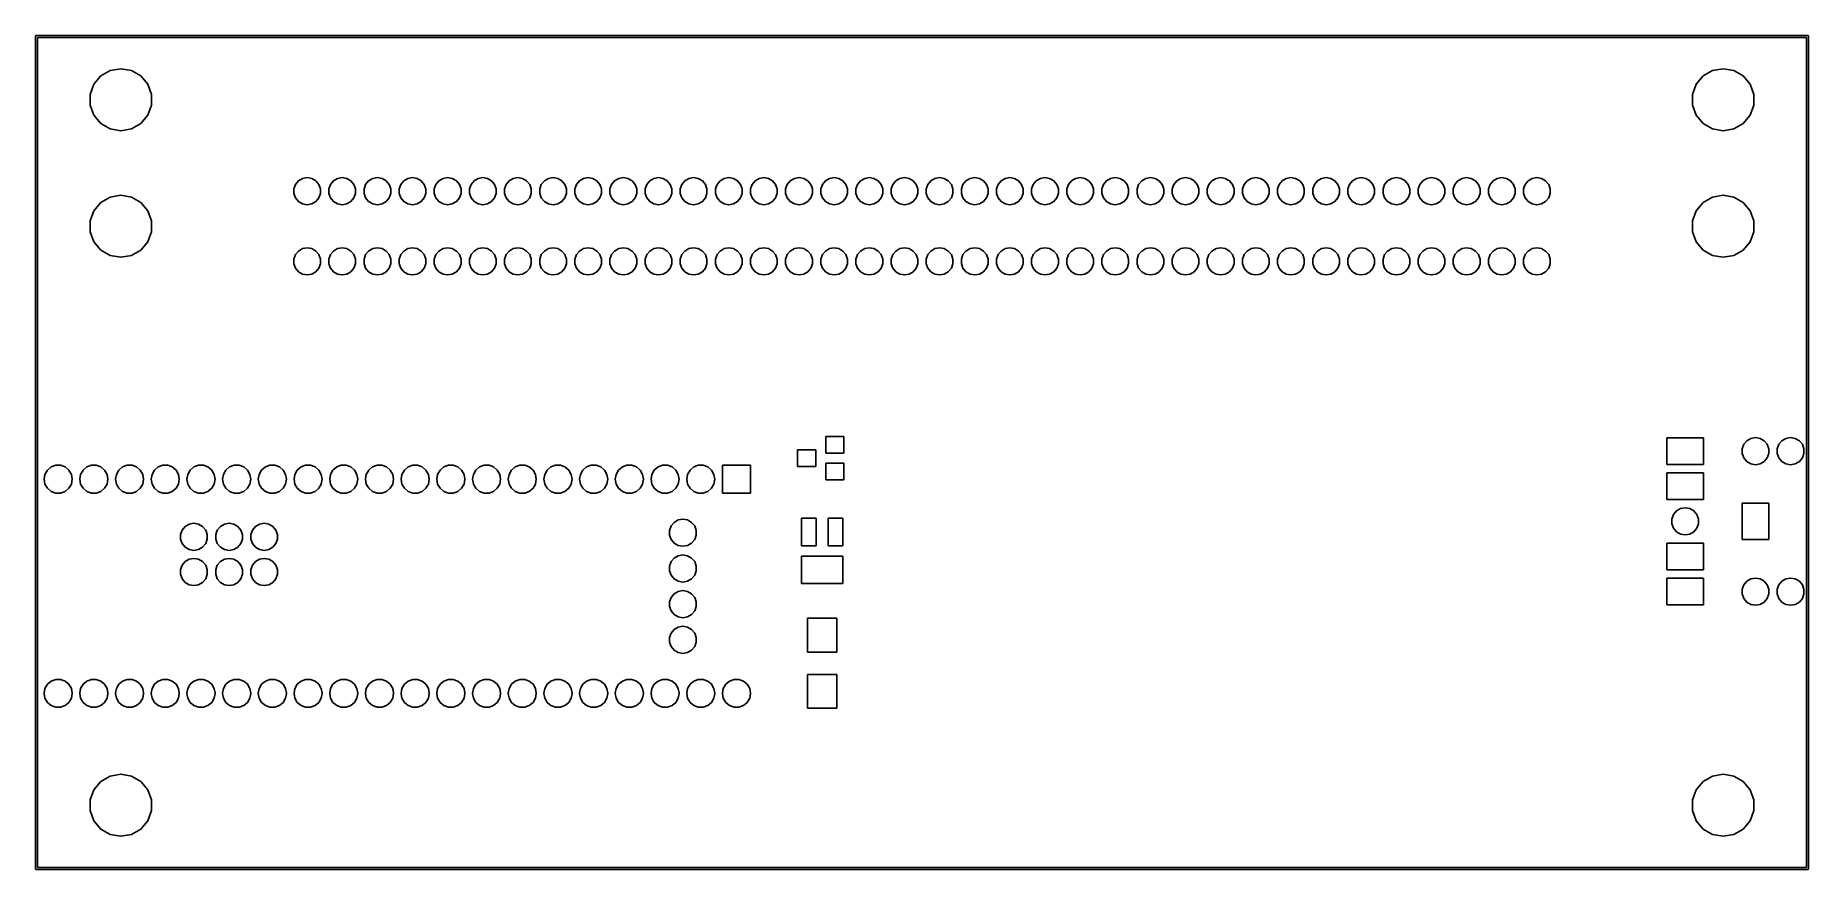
# Model space of a CAD drawing. Extents: x 85 to 212, y -151 to -91.
import ezdxf

# ---------------------------------------------------------------- set-up
doc = ezdxf.new("R2010")
doc.units = 0
doc.header["$MEASUREMENT"] = 0
doc.layers.add('BLACK', color=7, linetype='CONTINUOUS')

msp = doc.modelspace()

# ---------------------------------------------------------------- linework, layer by layer
at = {"layer": 'Black'}
for p, q in [((85.425, -91.5), (85.4261, -91.4935)), ((85.425, -150.7), (85.425, -91.5)), ((85.4261, -91.487), (85.4284, -91.4808)), ((85.4261, -91.4935), (85.4261, -91.487)), ((85.4284, -91.4808), (85.4295, -91.4743)), ((85.4295, -91.4743), (85.4328, -91.4687)), ((85.4328, -91.4687), (85.435, -91.4625)), ((85.435, -91.4625), (85.4393, -91.4575)), ((85.4393, -91.4575), (85.4425, -91.4518)), ((85.4425, -91.4518), (85.4476, -91.4476)), ((85.4476, -91.4476), (85.4518, -91.4425)), ((85.4518, -91.4425), (85.4575, -91.4393)), ((85.4575, -91.4393), (85.4625, -91.435)), ((85.4625, -91.435), (85.4687, -91.4328)), ((85.4687, -91.4328), (85.4743, -91.4295)), ((85.4743, -91.4295), (85.4808, -91.4284)), ((85.4808, -91.4284), (85.487, -91.4261)), ((85.487, -91.4261), (85.4935, -91.4261)), ((85.4935, -91.4261), (85.5, -91.425)), ((85.5, -91.425), (211.5, -91.425)), ((85.575, -91.575), (85.575, -150.625)), ((211.425, -91.575), (85.575, -91.575)), ((211.425, -150.625), (211.425, -91.575)), ((211.5, -91.425), (211.506, -91.4261)), ((211.506, -91.4261), (211.513, -91.4261)), ((211.513, -91.4261), (211.519, -91.4284)), ((211.519, -91.4284), (211.526, -91.4295)), ((211.526, -91.4295), (211.531, -91.4328)), ((211.531, -91.4328), (211.537, -91.435)), ((211.537, -91.435), (211.543, -91.4393)), ((211.543, -91.4393), (211.548, -91.4425)), ((211.548, -91.4425), (211.552, -91.4476)), ((211.552, -91.4476), (211.557, -91.4518)), ((211.557, -91.4518), (211.561, -91.4575)), ((211.561, -91.4575), (211.565, -91.4625)), ((211.565, -91.4625), (211.567, -91.4687)), ((211.567, -91.4687), (211.57, -91.4743)), ((211.57, -91.4743), (211.572, -91.4808)), ((211.572, -91.4808), (211.574, -91.487)), ((211.574, -91.487), (211.574, -91.4935)), ((211.574, -91.4935), (211.575, -91.5)), ((211.575, -91.5), (211.575, -150.7)), ((89.5875, -94.8958), (90.0805, -94.3083)), ((90.0805, -94.3083), (90.7447, -93.9248)), ((90.7447, -93.9248), (91.5, -93.7916)), ((91.5, -93.7916), (92.2553, -93.9248)), ((92.2553, -93.9248), (92.9195, -94.3083)), ((92.9195, -94.3083), (93.4125, -94.8958)), ((203.587, -94.8958), (204.08, -94.3083)), ((204.08, -94.3083), (204.745, -93.9248)), ((204.745, -93.9248), (205.5, -93.7916)), ((205.5, -93.7916), (206.255, -93.9248)), ((206.255, -93.9248), (206.92, -94.3083)), ((206.92, -94.3083), (207.413, -94.8958)), ((89.3251, -95.6165), (89.5875, -94.8958)), ((89.3251, -96.3835), (89.3251, -95.6165)), ((93.4125, -94.8958), (93.6749, -95.6165)), ((93.6749, -95.6165), (93.6749, -96.3835)), ((203.325, -95.6165), (203.587, -94.8958)), ((203.325, -96.3835), (203.325, -95.6165)), ((207.413, -94.8958), (207.675, -95.6165)), ((207.675, -95.6165), (207.675, -96.3835)), ((89.5875, -97.1042), (89.3251, -96.3835)), ((90.0805, -97.6917), (89.5875, -97.1042)), ((93.4125, -97.1042), (92.9195, -97.6917)), ((93.6749, -96.3835), (93.4125, -97.1042)), ((203.587, -97.1042), (203.325, -96.3835)), ((204.08, -97.6917), (203.587, -97.1042)), ((207.413, -97.1042), (206.92, -97.6917)), ((207.675, -96.3835), (207.413, -97.1042)), ((90.7447, -98.0752), (90.0805, -97.6917)), ((91.5, -98.2084), (90.7447, -98.0752)), ((92.2553, -98.0752), (91.5, -98.2084)), ((92.9195, -97.6917), (92.2553, -98.0752)), ((204.745, -98.0752), (204.08, -97.6917)), ((205.5, -98.2084), (204.745, -98.0752)), ((206.255, -98.0752), (205.5, -98.2084)), ((206.92, -97.6917), (206.255, -98.0752)), ((103.8, -102.336), (103.915, -102.021)), ((103.915, -102.021), (104.13, -101.764)), ((104.13, -101.764), (104.421, -101.596)), ((104.421, -101.596), (104.751, -101.538)), ((104.751, -101.538), (105.081, -101.596)), ((105.081, -101.596), (105.372, -101.764)), ((105.372, -101.764), (105.587, -102.021)), ((105.587, -102.021), (105.702, -102.336)), ((106.3, -102.336), (106.415, -102.021)), ((106.415, -102.021), (106.63, -101.764)), ((106.63, -101.764), (106.921, -101.596)), ((106.921, -101.596), (107.251, -101.538)), ((107.251, -101.538), (107.581, -101.596)), ((107.581, -101.596), (107.872, -101.764)), ((107.872, -101.764), (108.087, -102.021)), ((108.087, -102.021), (108.202, -102.336)), ((108.8, -102.336), (108.915, -102.021)), ((108.915, -102.021), (109.13, -101.764)), ((109.13, -101.764), (109.421, -101.596)), ((109.421, -101.596), (109.751, -101.538)), ((109.751, -101.538), (110.081, -101.596)), ((110.081, -101.596), (110.372, -101.764)), ((110.372, -101.764), (110.587, -102.021)), ((110.587, -102.021), (110.702, -102.336)), ((111.3, -102.336), (111.415, -102.021)), ((111.415, -102.021), (111.63, -101.764)), ((111.63, -101.764), (111.921, -101.596)), ((111.921, -101.596), (112.251, -101.538)), ((112.251, -101.538), (112.581, -101.596)), ((112.581, -101.596), (112.872, -101.764)), ((112.872, -101.764), (113.087, -102.021)), ((113.087, -102.021), (113.202, -102.336)), ((113.8, -102.336), (113.915, -102.021)), ((113.915, -102.021), (114.13, -101.764)), ((114.13, -101.764), (114.421, -101.596)), ((114.421, -101.596), (114.751, -101.538)), ((114.751, -101.538), (115.081, -101.596)), ((115.081, -101.596), (115.372, -101.764)), ((115.372, -101.764), (115.587, -102.021)), ((115.587, -102.021), (115.702, -102.336)), ((116.3, -102.336), (116.415, -102.021)), ((116.415, -102.021), (116.63, -101.764)), ((116.63, -101.764), (116.921, -101.596)), ((116.921, -101.596), (117.251, -101.538)), ((117.251, -101.538), (117.581, -101.596)), ((117.581, -101.596), (117.872, -101.764)), ((117.872, -101.764), (118.087, -102.021)), ((118.087, -102.021), (118.202, -102.336)), ((118.8, -102.336), (118.915, -102.021)), ((118.915, -102.021), (119.13, -101.764)), ((119.13, -101.764), (119.421, -101.596)), ((119.421, -101.596), (119.751, -101.538)), ((119.751, -101.538), (120.081, -101.596)), ((120.081, -101.596), (120.372, -101.764)), ((120.372, -101.764), (120.587, -102.021)), ((120.587, -102.021), (120.702, -102.336)), ((121.3, -102.336), (121.415, -102.021)), ((121.415, -102.021), (121.63, -101.764)), ((121.63, -101.764), (121.921, -101.596)), ((121.921, -101.596), (122.251, -101.538)), ((122.251, -101.538), (122.581, -101.596)), ((122.581, -101.596), (122.872, -101.764)), ((122.872, -101.764), (123.087, -102.021)), ((123.087, -102.021), (123.202, -102.336)), ((123.8, -102.336), (123.915, -102.021)), ((123.915, -102.021), (124.13, -101.764)), ((124.13, -101.764), (124.421, -101.596)), ((124.421, -101.596), (124.751, -101.538)), ((124.751, -101.538), (125.081, -101.596)), ((125.081, -101.596), (125.372, -101.764)), ((125.372, -101.764), (125.587, -102.021)), ((125.587, -102.021), (125.702, -102.336)), ((126.3, -102.336), (126.415, -102.021)), ((126.415, -102.021), (126.63, -101.764)), ((126.63, -101.764), (126.921, -101.596)), ((126.921, -101.596), (127.251, -101.538)), ((127.251, -101.538), (127.581, -101.596)), ((127.581, -101.596), (127.872, -101.764)), ((127.872, -101.764), (128.087, -102.021)), ((128.087, -102.021), (128.202, -102.336)), ((128.8, -102.336), (128.915, -102.021)), ((128.915, -102.021), (129.13, -101.764)), ((129.13, -101.764), (129.421, -101.596)), ((129.421, -101.596), (129.751, -101.538)), ((129.751, -101.538), (130.081, -101.596)), ((130.081, -101.596), (130.372, -101.764)), ((130.372, -101.764), (130.587, -102.021)), ((130.587, -102.021), (130.702, -102.336)), ((131.3, -102.336), (131.415, -102.021)), ((131.415, -102.021), (131.63, -101.764)), ((131.63, -101.764), (131.921, -101.596)), ((131.921, -101.596), (132.251, -101.538)), ((132.251, -101.538), (132.581, -101.596)), ((132.581, -101.596), (132.872, -101.764)), ((132.872, -101.764), (133.087, -102.021)), ((133.087, -102.021), (133.202, -102.336)), ((133.8, -102.336), (133.915, -102.021)), ((133.915, -102.021), (134.13, -101.764)), ((134.13, -101.764), (134.421, -101.596)), ((134.421, -101.596), (134.751, -101.538)), ((134.751, -101.538), (135.081, -101.596)), ((135.081, -101.596), (135.372, -101.764)), ((135.372, -101.764), (135.587, -102.021)), ((135.587, -102.021), (135.702, -102.336)), ((136.3, -102.336), (136.415, -102.021)), ((136.415, -102.021), (136.63, -101.764)), ((136.63, -101.764), (136.921, -101.596)), ((136.921, -101.596), (137.251, -101.538)), ((137.251, -101.538), (137.581, -101.596)), ((137.581, -101.596), (137.872, -101.764)), ((137.872, -101.764), (138.087, -102.021)), ((138.087, -102.021), (138.202, -102.336)), ((138.8, -102.336), (138.915, -102.021)), ((138.915, -102.021), (139.13, -101.764)), ((139.13, -101.764), (139.421, -101.596)), ((139.421, -101.596), (139.751, -101.538)), ((139.751, -101.538), (140.081, -101.596)), ((140.081, -101.596), (140.372, -101.764)), ((140.372, -101.764), (140.587, -102.021)), ((140.587, -102.021), (140.702, -102.336)), ((141.3, -102.336), (141.415, -102.021)), ((141.415, -102.021), (141.63, -101.764)), ((141.63, -101.764), (141.921, -101.596)), ((141.921, -101.596), (142.251, -101.538)), ((142.251, -101.538), (142.581, -101.596)), ((142.581, -101.596), (142.872, -101.764)), ((142.872, -101.764), (143.087, -102.021)), ((143.087, -102.021), (143.202, -102.336)), ((143.8, -102.336), (143.915, -102.021)), ((143.915, -102.021), (144.13, -101.764)), ((144.13, -101.764), (144.421, -101.596)), ((144.421, -101.596), (144.751, -101.538)), ((144.751, -101.538), (145.081, -101.596)), ((145.081, -101.596), (145.372, -101.764)), ((145.372, -101.764), (145.587, -102.021)), ((145.587, -102.021), (145.702, -102.336)), ((146.3, -102.336), (146.415, -102.021)), ((146.415, -102.021), (146.63, -101.764)), ((146.63, -101.764), (146.921, -101.596)), ((146.921, -101.596), (147.251, -101.538)), ((147.251, -101.538), (147.581, -101.596)), ((147.581, -101.596), (147.872, -101.764)), ((147.872, -101.764), (148.087, -102.021)), ((148.087, -102.021), (148.202, -102.336)), ((148.8, -102.336), (148.915, -102.021)), ((148.915, -102.021), (149.13, -101.764)), ((149.13, -101.764), (149.421, -101.596)), ((149.421, -101.596), (149.751, -101.538)), ((149.751, -101.538), (150.081, -101.596)), ((150.081, -101.596), (150.372, -101.764)), ((150.372, -101.764), (150.587, -102.021)), ((150.587, -102.021), (150.702, -102.336)), ((151.3, -102.336), (151.415, -102.021)), ((151.415, -102.021), (151.63, -101.764)), ((151.63, -101.764), (151.921, -101.596)), ((151.921, -101.596), (152.251, -101.538)), ((152.251, -101.538), (152.581, -101.596)), ((152.581, -101.596), (152.872, -101.764)), ((152.872, -101.764), (153.087, -102.021)), ((153.087, -102.021), (153.202, -102.336)), ((153.8, -102.336), (153.915, -102.021)), ((153.915, -102.021), (154.13, -101.764)), ((154.13, -101.764), (154.421, -101.596)), ((154.421, -101.596), (154.751, -101.538)), ((154.751, -101.538), (155.081, -101.596)), ((155.081, -101.596), (155.372, -101.764)), ((155.372, -101.764), (155.587, -102.021)), ((155.587, -102.021), (155.702, -102.336)), ((156.3, -102.336), (156.415, -102.021)), ((156.415, -102.021), (156.63, -101.764)), ((156.63, -101.764), (156.921, -101.596)), ((156.921, -101.596), (157.251, -101.538)), ((157.251, -101.538), (157.581, -101.596)), ((157.581, -101.596), (157.872, -101.764)), ((157.872, -101.764), (158.087, -102.021)), ((158.087, -102.021), (158.202, -102.336)), ((158.8, -102.336), (158.915, -102.021)), ((158.915, -102.021), (159.13, -101.764)), ((159.13, -101.764), (159.421, -101.596)), ((159.421, -101.596), (159.751, -101.538)), ((159.751, -101.538), (160.081, -101.596)), ((160.081, -101.596), (160.372, -101.764)), ((160.372, -101.764), (160.587, -102.021)), ((160.587, -102.021), (160.702, -102.336)), ((161.3, -102.336), (161.415, -102.021)), ((161.415, -102.021), (161.63, -101.764)), ((161.63, -101.764), (161.921, -101.596)), ((161.921, -101.596), (162.251, -101.538)), ((162.251, -101.538), (162.581, -101.596)), ((162.581, -101.596), (162.872, -101.764)), ((162.872, -101.764), (163.087, -102.021)), ((163.087, -102.021), (163.202, -102.336)), ((163.8, -102.336), (163.915, -102.021)), ((163.915, -102.021), (164.13, -101.764)), ((164.13, -101.764), (164.421, -101.596)), ((164.421, -101.596), (164.751, -101.538)), ((164.751, -101.538), (165.081, -101.596)), ((165.081, -101.596), (165.372, -101.764)), ((165.372, -101.764), (165.587, -102.021)), ((165.587, -102.021), (165.702, -102.336)), ((166.3, -102.336), (166.415, -102.021)), ((166.415, -102.021), (166.63, -101.764)), ((166.63, -101.764), (166.921, -101.596)), ((166.921, -101.596), (167.251, -101.538)), ((167.251, -101.538), (167.581, -101.596)), ((167.581, -101.596), (167.872, -101.764)), ((167.872, -101.764), (168.087, -102.021)), ((168.087, -102.021), (168.202, -102.336)), ((168.8, -102.336), (168.915, -102.021)), ((168.915, -102.021), (169.13, -101.764)), ((169.13, -101.764), (169.421, -101.596)), ((169.421, -101.596), (169.751, -101.538)), ((169.751, -101.538), (170.081, -101.596)), ((170.081, -101.596), (170.372, -101.764)), ((170.372, -101.764), (170.587, -102.021)), ((170.587, -102.021), (170.702, -102.336)), ((171.3, -102.336), (171.415, -102.021)), ((171.415, -102.021), (171.63, -101.764)), ((171.63, -101.764), (171.921, -101.596)), ((171.921, -101.596), (172.251, -101.538)), ((172.251, -101.538), (172.581, -101.596)), ((172.581, -101.596), (172.872, -101.764)), ((172.872, -101.764), (173.087, -102.021)), ((173.087, -102.021), (173.202, -102.336)), ((173.8, -102.336), (173.915, -102.021)), ((173.915, -102.021), (174.13, -101.764)), ((174.13, -101.764), (174.421, -101.596)), ((174.421, -101.596), (174.751, -101.538)), ((174.751, -101.538), (175.081, -101.596)), ((175.081, -101.596), (175.372, -101.764)), ((175.372, -101.764), (175.587, -102.021)), ((175.587, -102.021), (175.702, -102.336)), ((176.3, -102.336), (176.415, -102.021)), ((176.415, -102.021), (176.63, -101.764)), ((176.63, -101.764), (176.921, -101.596)), ((176.921, -101.596), (177.251, -101.538)), ((177.251, -101.538), (177.581, -101.596)), ((177.581, -101.596), (177.872, -101.764)), ((177.872, -101.764), (178.087, -102.021)), ((178.087, -102.021), (178.202, -102.336)), ((178.8, -102.336), (178.915, -102.021)), ((178.915, -102.021), (179.13, -101.764)), ((179.13, -101.764), (179.421, -101.596)), ((179.421, -101.596), (179.751, -101.538)), ((179.751, -101.538), (180.081, -101.596)), ((180.081, -101.596), (180.372, -101.764)), ((180.372, -101.764), (180.587, -102.021)), ((180.587, -102.021), (180.702, -102.336)), ((181.3, -102.336), (181.415, -102.021)), ((181.415, -102.021), (181.63, -101.764)), ((181.63, -101.764), (181.921, -101.596)), ((181.921, -101.596), (182.251, -101.538)), ((182.251, -101.538), (182.581, -101.596)), ((182.581, -101.596), (182.872, -101.764)), ((182.872, -101.764), (183.087, -102.021)), ((183.087, -102.021), (183.202, -102.336)), ((183.8, -102.336), (183.915, -102.021)), ((183.915, -102.021), (184.13, -101.764)), ((184.13, -101.764), (184.421, -101.596)), ((184.421, -101.596), (184.751, -101.538)), ((184.751, -101.538), (185.081, -101.596)), ((185.081, -101.596), (185.372, -101.764)), ((185.372, -101.764), (185.587, -102.021)), ((185.587, -102.021), (185.702, -102.336)), ((186.3, -102.336), (186.415, -102.021)), ((186.415, -102.021), (186.63, -101.764)), ((186.63, -101.764), (186.921, -101.596)), ((186.921, -101.596), (187.251, -101.538)), ((187.251, -101.538), (187.581, -101.596)), ((187.581, -101.596), (187.872, -101.764)), ((187.872, -101.764), (188.087, -102.021)), ((188.087, -102.021), (188.202, -102.336)), ((188.8, -102.336), (188.915, -102.021)), ((188.915, -102.021), (189.13, -101.764)), ((189.13, -101.764), (189.421, -101.596)), ((189.421, -101.596), (189.751, -101.538)), ((189.751, -101.538), (190.081, -101.596)), ((190.081, -101.596), (190.372, -101.764)), ((190.372, -101.764), (190.587, -102.021)), ((190.587, -102.021), (190.702, -102.336)), ((191.3, -102.336), (191.415, -102.021)), ((191.415, -102.021), (191.63, -101.764)), ((191.63, -101.764), (191.921, -101.596)), ((191.921, -101.596), (192.251, -101.538)), ((192.251, -101.538), (192.581, -101.596)), ((192.581, -101.596), (192.872, -101.764)), ((192.872, -101.764), (193.087, -102.021)), ((193.087, -102.021), (193.202, -102.336)), ((89.5886, -103.899), (90.0816, -103.312)), ((90.0816, -103.312), (90.7458, -102.928)), ((90.7458, -102.928), (91.5011, -102.795)), ((91.5011, -102.795), (92.2564, -102.928)), ((92.2564, -102.928), (92.9206, -103.312)), ((92.9206, -103.312), (93.4136, -103.899)), ((103.8, -102.671), (103.8, -102.336)), ((103.915, -102.986), (103.8, -102.671)), ((104.13, -103.243), (103.915, -102.986)), ((104.421, -103.411), (104.13, -103.243)), ((104.751, -103.469), (104.421, -103.411)), ((105.081, -103.411), (104.751, -103.469)), ((105.372, -103.243), (105.081, -103.411)), ((105.587, -102.986), (105.372, -103.243)), ((105.702, -102.671), (105.587, -102.986)), ((105.702, -102.336), (105.702, -102.671)), ((106.3, -102.671), (106.3, -102.336)), ((106.415, -102.986), (106.3, -102.671)), ((106.63, -103.243), (106.415, -102.986)), ((106.921, -103.411), (106.63, -103.243)), ((107.251, -103.469), (106.921, -103.411)), ((107.581, -103.411), (107.251, -103.469)), ((107.872, -103.243), (107.581, -103.411)), ((108.087, -102.986), (107.872, -103.243)), ((108.202, -102.671), (108.087, -102.986)), ((108.202, -102.336), (108.202, -102.671)), ((108.8, -102.671), (108.8, -102.336)), ((108.915, -102.986), (108.8, -102.671)), ((109.13, -103.243), (108.915, -102.986)), ((109.421, -103.411), (109.13, -103.243)), ((109.751, -103.469), (109.421, -103.411)), ((110.081, -103.411), (109.751, -103.469)), ((110.372, -103.243), (110.081, -103.411)), ((110.587, -102.986), (110.372, -103.243)), ((110.702, -102.671), (110.587, -102.986)), ((110.702, -102.336), (110.702, -102.671)), ((111.3, -102.671), (111.3, -102.336)), ((111.415, -102.986), (111.3, -102.671)), ((111.63, -103.243), (111.415, -102.986)), ((111.921, -103.411), (111.63, -103.243)), ((112.251, -103.469), (111.921, -103.411)), ((112.581, -103.411), (112.251, -103.469)), ((112.872, -103.243), (112.581, -103.411)), ((113.087, -102.986), (112.872, -103.243)), ((113.202, -102.671), (113.087, -102.986)), ((113.202, -102.336), (113.202, -102.671)), ((113.8, -102.671), (113.8, -102.336)), ((113.915, -102.986), (113.8, -102.671)), ((114.13, -103.243), (113.915, -102.986)), ((114.421, -103.411), (114.13, -103.243)), ((114.751, -103.469), (114.421, -103.411)), ((115.081, -103.411), (114.751, -103.469)), ((115.372, -103.243), (115.081, -103.411)), ((115.587, -102.986), (115.372, -103.243)), ((115.702, -102.671), (115.587, -102.986)), ((115.702, -102.336), (115.702, -102.671)), ((116.3, -102.671), (116.3, -102.336)), ((116.415, -102.986), (116.3, -102.671)), ((116.63, -103.243), (116.415, -102.986)), ((116.921, -103.411), (116.63, -103.243)), ((117.251, -103.469), (116.921, -103.411)), ((117.581, -103.411), (117.251, -103.469)), ((117.872, -103.243), (117.581, -103.411)), ((118.087, -102.986), (117.872, -103.243)), ((118.202, -102.671), (118.087, -102.986)), ((118.202, -102.336), (118.202, -102.671)), ((118.8, -102.671), (118.8, -102.336)), ((118.915, -102.986), (118.8, -102.671)), ((119.13, -103.243), (118.915, -102.986)), ((119.421, -103.411), (119.13, -103.243)), ((119.751, -103.469), (119.421, -103.411)), ((120.081, -103.411), (119.751, -103.469)), ((120.372, -103.243), (120.081, -103.411)), ((120.587, -102.986), (120.372, -103.243)), ((120.702, -102.671), (120.587, -102.986)), ((120.702, -102.336), (120.702, -102.671)), ((121.3, -102.671), (121.3, -102.336)), ((121.415, -102.986), (121.3, -102.671)), ((121.63, -103.243), (121.415, -102.986)), ((121.921, -103.411), (121.63, -103.243)), ((122.251, -103.469), (121.921, -103.411)), ((122.581, -103.411), (122.251, -103.469)), ((122.872, -103.243), (122.581, -103.411)), ((123.087, -102.986), (122.872, -103.243)), ((123.202, -102.671), (123.087, -102.986)), ((123.202, -102.336), (123.202, -102.671)), ((123.8, -102.671), (123.8, -102.336)), ((123.915, -102.986), (123.8, -102.671)), ((124.13, -103.243), (123.915, -102.986)), ((124.421, -103.411), (124.13, -103.243)), ((124.751, -103.469), (124.421, -103.411)), ((125.081, -103.411), (124.751, -103.469)), ((125.372, -103.243), (125.081, -103.411)), ((125.587, -102.986), (125.372, -103.243)), ((125.702, -102.671), (125.587, -102.986)), ((125.702, -102.336), (125.702, -102.671)), ((126.3, -102.671), (126.3, -102.336)), ((126.415, -102.986), (126.3, -102.671)), ((126.63, -103.243), (126.415, -102.986)), ((126.921, -103.411), (126.63, -103.243)), ((127.251, -103.469), (126.921, -103.411)), ((127.581, -103.411), (127.251, -103.469)), ((127.872, -103.243), (127.581, -103.411)), ((128.087, -102.986), (127.872, -103.243)), ((128.202, -102.671), (128.087, -102.986)), ((128.202, -102.336), (128.202, -102.671)), ((128.8, -102.671), (128.8, -102.336)), ((128.915, -102.986), (128.8, -102.671)), ((129.13, -103.243), (128.915, -102.986)), ((129.421, -103.411), (129.13, -103.243)), ((129.751, -103.469), (129.421, -103.411)), ((130.081, -103.411), (129.751, -103.469)), ((130.372, -103.243), (130.081, -103.411)), ((130.587, -102.986), (130.372, -103.243)), ((130.702, -102.671), (130.587, -102.986)), ((130.702, -102.336), (130.702, -102.671)), ((131.3, -102.671), (131.3, -102.336)), ((131.415, -102.986), (131.3, -102.671)), ((131.63, -103.243), (131.415, -102.986)), ((131.921, -103.411), (131.63, -103.243)), ((132.251, -103.469), (131.921, -103.411)), ((132.581, -103.411), (132.251, -103.469)), ((132.872, -103.243), (132.581, -103.411)), ((133.087, -102.986), (132.872, -103.243)), ((133.202, -102.671), (133.087, -102.986)), ((133.202, -102.336), (133.202, -102.671)), ((133.8, -102.671), (133.8, -102.336)), ((133.915, -102.986), (133.8, -102.671)), ((134.13, -103.243), (133.915, -102.986)), ((134.421, -103.411), (134.13, -103.243)), ((134.751, -103.469), (134.421, -103.411)), ((135.081, -103.411), (134.751, -103.469)), ((135.372, -103.243), (135.081, -103.411)), ((135.587, -102.986), (135.372, -103.243)), ((135.702, -102.671), (135.587, -102.986)), ((135.702, -102.336), (135.702, -102.671)), ((136.3, -102.671), (136.3, -102.336)), ((136.415, -102.986), (136.3, -102.671)), ((136.63, -103.243), (136.415, -102.986)), ((136.921, -103.411), (136.63, -103.243)), ((137.251, -103.469), (136.921, -103.411)), ((137.581, -103.411), (137.251, -103.469)), ((137.872, -103.243), (137.581, -103.411)), ((138.087, -102.986), (137.872, -103.243)), ((138.202, -102.671), (138.087, -102.986)), ((138.202, -102.336), (138.202, -102.671)), ((138.8, -102.671), (138.8, -102.336)), ((138.915, -102.986), (138.8, -102.671)), ((139.13, -103.243), (138.915, -102.986)), ((139.421, -103.411), (139.13, -103.243)), ((139.751, -103.469), (139.421, -103.411)), ((140.081, -103.411), (139.751, -103.469)), ((140.372, -103.243), (140.081, -103.411)), ((140.587, -102.986), (140.372, -103.243)), ((140.702, -102.671), (140.587, -102.986)), ((140.702, -102.336), (140.702, -102.671)), ((141.3, -102.671), (141.3, -102.336)), ((141.415, -102.986), (141.3, -102.671)), ((141.63, -103.243), (141.415, -102.986)), ((141.921, -103.411), (141.63, -103.243)), ((142.251, -103.469), (141.921, -103.411)), ((142.581, -103.411), (142.251, -103.469)), ((142.872, -103.243), (142.581, -103.411)), ((143.087, -102.986), (142.872, -103.243)), ((143.202, -102.671), (143.087, -102.986)), ((143.202, -102.336), (143.202, -102.671)), ((143.8, -102.671), (143.8, -102.336)), ((143.915, -102.986), (143.8, -102.671)), ((144.13, -103.243), (143.915, -102.986)), ((144.421, -103.411), (144.13, -103.243)), ((144.751, -103.469), (144.421, -103.411)), ((145.081, -103.411), (144.751, -103.469)), ((145.372, -103.243), (145.081, -103.411)), ((145.587, -102.986), (145.372, -103.243)), ((145.702, -102.671), (145.587, -102.986)), ((145.702, -102.336), (145.702, -102.671)), ((146.3, -102.671), (146.3, -102.336)), ((146.415, -102.986), (146.3, -102.671)), ((146.63, -103.243), (146.415, -102.986)), ((146.921, -103.411), (146.63, -103.243)), ((147.251, -103.469), (146.921, -103.411)), ((147.581, -103.411), (147.251, -103.469)), ((147.872, -103.243), (147.581, -103.411)), ((148.087, -102.986), (147.872, -103.243)), ((148.202, -102.671), (148.087, -102.986)), ((148.202, -102.336), (148.202, -102.671)), ((148.8, -102.671), (148.8, -102.336)), ((148.915, -102.986), (148.8, -102.671)), ((149.13, -103.243), (148.915, -102.986)), ((149.421, -103.411), (149.13, -103.243)), ((149.751, -103.469), (149.421, -103.411)), ((150.081, -103.411), (149.751, -103.469)), ((150.372, -103.243), (150.081, -103.411)), ((150.587, -102.986), (150.372, -103.243)), ((150.702, -102.671), (150.587, -102.986)), ((150.702, -102.336), (150.702, -102.671)), ((151.3, -102.671), (151.3, -102.336)), ((151.415, -102.986), (151.3, -102.671)), ((151.63, -103.243), (151.415, -102.986)), ((151.921, -103.411), (151.63, -103.243)), ((152.251, -103.469), (151.921, -103.411)), ((152.581, -103.411), (152.251, -103.469)), ((152.872, -103.243), (152.581, -103.411)), ((153.087, -102.986), (152.872, -103.243)), ((153.202, -102.671), (153.087, -102.986)), ((153.202, -102.336), (153.202, -102.671)), ((153.8, -102.671), (153.8, -102.336)), ((153.915, -102.986), (153.8, -102.671)), ((154.13, -103.243), (153.915, -102.986)), ((154.421, -103.411), (154.13, -103.243)), ((154.751, -103.469), (154.421, -103.411)), ((155.081, -103.411), (154.751, -103.469)), ((155.372, -103.243), (155.081, -103.411)), ((155.587, -102.986), (155.372, -103.243)), ((155.702, -102.671), (155.587, -102.986)), ((155.702, -102.336), (155.702, -102.671)), ((156.3, -102.671), (156.3, -102.336)), ((156.415, -102.986), (156.3, -102.671)), ((156.63, -103.243), (156.415, -102.986)), ((156.921, -103.411), (156.63, -103.243)), ((157.251, -103.469), (156.921, -103.411)), ((157.581, -103.411), (157.251, -103.469)), ((157.872, -103.243), (157.581, -103.411)), ((158.087, -102.986), (157.872, -103.243)), ((158.202, -102.671), (158.087, -102.986)), ((158.202, -102.336), (158.202, -102.671)), ((158.8, -102.671), (158.8, -102.336)), ((158.915, -102.986), (158.8, -102.671)), ((159.13, -103.243), (158.915, -102.986)), ((159.421, -103.411), (159.13, -103.243)), ((159.751, -103.469), (159.421, -103.411)), ((160.081, -103.411), (159.751, -103.469)), ((160.372, -103.243), (160.081, -103.411)), ((160.587, -102.986), (160.372, -103.243)), ((160.702, -102.671), (160.587, -102.986)), ((160.702, -102.336), (160.702, -102.671)), ((161.3, -102.671), (161.3, -102.336)), ((161.415, -102.986), (161.3, -102.671)), ((161.63, -103.243), (161.415, -102.986)), ((161.921, -103.411), (161.63, -103.243)), ((162.251, -103.469), (161.921, -103.411)), ((162.581, -103.411), (162.251, -103.469)), ((162.872, -103.243), (162.581, -103.411)), ((163.087, -102.986), (162.872, -103.243)), ((163.202, -102.671), (163.087, -102.986)), ((163.202, -102.336), (163.202, -102.671)), ((163.8, -102.671), (163.8, -102.336)), ((163.915, -102.986), (163.8, -102.671)), ((164.13, -103.243), (163.915, -102.986)), ((164.421, -103.411), (164.13, -103.243)), ((164.751, -103.469), (164.421, -103.411)), ((165.081, -103.411), (164.751, -103.469)), ((165.372, -103.243), (165.081, -103.411)), ((165.587, -102.986), (165.372, -103.243)), ((165.702, -102.671), (165.587, -102.986)), ((165.702, -102.336), (165.702, -102.671)), ((166.3, -102.671), (166.3, -102.336)), ((166.415, -102.986), (166.3, -102.671)), ((166.63, -103.243), (166.415, -102.986)), ((166.921, -103.411), (166.63, -103.243)), ((167.251, -103.469), (166.921, -103.411)), ((167.581, -103.411), (167.251, -103.469)), ((167.872, -103.243), (167.581, -103.411)), ((168.087, -102.986), (167.872, -103.243)), ((168.202, -102.671), (168.087, -102.986)), ((168.202, -102.336), (168.202, -102.671)), ((168.8, -102.671), (168.8, -102.336)), ((168.915, -102.986), (168.8, -102.671)), ((169.13, -103.243), (168.915, -102.986)), ((169.421, -103.411), (169.13, -103.243)), ((169.751, -103.469), (169.421, -103.411)), ((170.081, -103.411), (169.751, -103.469)), ((170.372, -103.243), (170.081, -103.411)), ((170.587, -102.986), (170.372, -103.243)), ((170.702, -102.671), (170.587, -102.986)), ((170.702, -102.336), (170.702, -102.671)), ((171.3, -102.671), (171.3, -102.336)), ((171.415, -102.986), (171.3, -102.671)), ((171.63, -103.243), (171.415, -102.986)), ((171.921, -103.411), (171.63, -103.243)), ((172.251, -103.469), (171.921, -103.411)), ((172.581, -103.411), (172.251, -103.469)), ((172.872, -103.243), (172.581, -103.411)), ((173.087, -102.986), (172.872, -103.243)), ((173.202, -102.671), (173.087, -102.986)), ((173.202, -102.336), (173.202, -102.671)), ((173.8, -102.671), (173.8, -102.336)), ((173.915, -102.986), (173.8, -102.671)), ((174.13, -103.243), (173.915, -102.986)), ((174.421, -103.411), (174.13, -103.243)), ((174.751, -103.469), (174.421, -103.411)), ((175.081, -103.411), (174.751, -103.469)), ((175.372, -103.243), (175.081, -103.411)), ((175.587, -102.986), (175.372, -103.243)), ((175.702, -102.671), (175.587, -102.986)), ((175.702, -102.336), (175.702, -102.671)), ((176.3, -102.671), (176.3, -102.336)), ((176.415, -102.986), (176.3, -102.671)), ((176.63, -103.243), (176.415, -102.986)), ((176.921, -103.411), (176.63, -103.243)), ((177.251, -103.469), (176.921, -103.411)), ((177.581, -103.411), (177.251, -103.469)), ((177.872, -103.243), (177.581, -103.411)), ((178.087, -102.986), (177.872, -103.243)), ((178.202, -102.671), (178.087, -102.986)), ((178.202, -102.336), (178.202, -102.671)), ((178.8, -102.671), (178.8, -102.336)), ((178.915, -102.986), (178.8, -102.671)), ((179.13, -103.243), (178.915, -102.986)), ((179.421, -103.411), (179.13, -103.243)), ((179.751, -103.469), (179.421, -103.411)), ((180.081, -103.411), (179.751, -103.469)), ((180.372, -103.243), (180.081, -103.411)), ((180.587, -102.986), (180.372, -103.243)), ((180.702, -102.671), (180.587, -102.986)), ((180.702, -102.336), (180.702, -102.671)), ((181.3, -102.671), (181.3, -102.336)), ((181.415, -102.986), (181.3, -102.671)), ((181.63, -103.243), (181.415, -102.986)), ((181.921, -103.411), (181.63, -103.243)), ((182.251, -103.469), (181.921, -103.411)), ((182.581, -103.411), (182.251, -103.469)), ((182.872, -103.243), (182.581, -103.411)), ((183.087, -102.986), (182.872, -103.243)), ((183.202, -102.671), (183.087, -102.986)), ((183.202, -102.336), (183.202, -102.671)), ((183.8, -102.671), (183.8, -102.336)), ((183.915, -102.986), (183.8, -102.671)), ((184.13, -103.243), (183.915, -102.986)), ((184.421, -103.411), (184.13, -103.243)), ((184.751, -103.469), (184.421, -103.411)), ((185.081, -103.411), (184.751, -103.469)), ((185.372, -103.243), (185.081, -103.411)), ((185.587, -102.986), (185.372, -103.243)), ((185.702, -102.671), (185.587, -102.986)), ((185.702, -102.336), (185.702, -102.671)), ((186.3, -102.671), (186.3, -102.336)), ((186.415, -102.986), (186.3, -102.671)), ((186.63, -103.243), (186.415, -102.986)), ((186.921, -103.411), (186.63, -103.243)), ((187.251, -103.469), (186.921, -103.411)), ((187.581, -103.411), (187.251, -103.469)), ((187.872, -103.243), (187.581, -103.411)), ((188.087, -102.986), (187.872, -103.243)), ((188.202, -102.671), (188.087, -102.986)), ((188.202, -102.336), (188.202, -102.671)), ((188.8, -102.671), (188.8, -102.336)), ((188.915, -102.986), (188.8, -102.671)), ((189.13, -103.243), (188.915, -102.986)), ((189.421, -103.411), (189.13, -103.243)), ((189.751, -103.469), (189.421, -103.411)), ((190.081, -103.411), (189.751, -103.469)), ((190.372, -103.243), (190.081, -103.411)), ((190.587, -102.986), (190.372, -103.243)), ((190.702, -102.671), (190.587, -102.986)), ((190.702, -102.336), (190.702, -102.671)), ((191.3, -102.671), (191.3, -102.336)), ((191.415, -102.986), (191.3, -102.671)), ((191.63, -103.243), (191.415, -102.986)), ((191.921, -103.411), (191.63, -103.243)), ((192.251, -103.469), (191.921, -103.411)), ((192.581, -103.411), (192.251, -103.469)), ((192.872, -103.243), (192.581, -103.411)), ((193.087, -102.986), (192.872, -103.243)), ((193.202, -102.671), (193.087, -102.986)), ((193.202, -102.336), (193.202, -102.671)), ((203.589, -103.899), (204.082, -103.312)), ((204.082, -103.312), (204.746, -102.928)), ((204.746, -102.928), (205.501, -102.795)), ((205.501, -102.795), (206.256, -102.928)), ((206.256, -102.928), (206.921, -103.312)), ((206.921, -103.312), (207.414, -103.899)), ((89.3262, -104.62), (89.5886, -103.899)), ((89.3262, -105.387), (89.3262, -104.62)), ((93.4136, -103.899), (93.676, -104.62)), ((93.676, -104.62), (93.676, -105.387)), ((203.326, -104.62), (203.589, -103.899)), ((203.326, -105.387), (203.326, -104.62)), ((207.414, -103.899), (207.676, -104.62)), ((207.676, -104.62), (207.676, -105.387)), ((89.5886, -106.108), (89.3262, -105.387)), ((93.676, -105.387), (93.4136, -106.108)), ((203.589, -106.108), (203.326, -105.387)), ((207.676, -105.387), (207.414, -106.108)), ((90.0816, -106.695), (89.5886, -106.108)), ((90.7458, -107.079), (90.0816, -106.695)), ((91.5011, -107.212), (90.7458, -107.079)), ((92.2564, -107.079), (91.5011, -107.212)), ((92.9206, -106.695), (92.2564, -107.079)), ((93.4136, -106.108), (92.9206, -106.695)), ((103.8, -107.336), (103.915, -107.021)), ((103.915, -107.021), (104.13, -106.764)), ((104.13, -106.764), (104.421, -106.596)), ((104.421, -106.596), (104.751, -106.538)), ((104.751, -106.538), (105.081, -106.596)), ((105.081, -106.596), (105.372, -106.764)), ((105.372, -106.764), (105.587, -107.021)), ((105.587, -107.021), (105.702, -107.336)), ((106.3, -107.336), (106.415, -107.021)), ((106.415, -107.021), (106.63, -106.764)), ((106.63, -106.764), (106.921, -106.596)), ((106.921, -106.596), (107.251, -106.538)), ((107.251, -106.538), (107.581, -106.596)), ((107.581, -106.596), (107.872, -106.764)), ((107.872, -106.764), (108.087, -107.021)), ((108.087, -107.021), (108.202, -107.336)), ((108.8, -107.336), (108.915, -107.021)), ((108.915, -107.021), (109.13, -106.764)), ((109.13, -106.764), (109.421, -106.596)), ((109.421, -106.596), (109.751, -106.538)), ((109.751, -106.538), (110.081, -106.596)), ((110.081, -106.596), (110.372, -106.764)), ((110.372, -106.764), (110.587, -107.021)), ((110.587, -107.021), (110.702, -107.336)), ((111.3, -107.336), (111.415, -107.021)), ((111.415, -107.021), (111.63, -106.764)), ((111.63, -106.764), (111.921, -106.596)), ((111.921, -106.596), (112.251, -106.538)), ((112.251, -106.538), (112.581, -106.596)), ((112.581, -106.596), (112.872, -106.764)), ((112.872, -106.764), (113.087, -107.021)), ((113.087, -107.021), (113.202, -107.336)), ((113.8, -107.336), (113.915, -107.021)), ((113.915, -107.021), (114.13, -106.764)), ((114.13, -106.764), (114.421, -106.596)), ((114.421, -106.596), (114.751, -106.538)), ((114.751, -106.538), (115.081, -106.596)), ((115.081, -106.596), (115.372, -106.764)), ((115.372, -106.764), (115.587, -107.021)), ((115.587, -107.021), (115.702, -107.336)), ((116.3, -107.336), (116.415, -107.021)), ((116.415, -107.021), (116.63, -106.764)), ((116.63, -106.764), (116.921, -106.596)), ((116.921, -106.596), (117.251, -106.538)), ((117.251, -106.538), (117.581, -106.596)), ((117.581, -106.596), (117.872, -106.764)), ((117.872, -106.764), (118.087, -107.021)), ((118.087, -107.021), (118.202, -107.336)), ((118.8, -107.336), (118.915, -107.021)), ((118.915, -107.021), (119.13, -106.764)), ((119.13, -106.764), (119.421, -106.596)), ((119.421, -106.596), (119.751, -106.538)), ((119.751, -106.538), (120.081, -106.596)), ((120.081, -106.596), (120.372, -106.764)), ((120.372, -106.764), (120.587, -107.021)), ((120.587, -107.021), (120.702, -107.336)), ((121.3, -107.336), (121.415, -107.021)), ((121.415, -107.021), (121.63, -106.764)), ((121.63, -106.764), (121.921, -106.596)), ((121.921, -106.596), (122.251, -106.538)), ((122.251, -106.538), (122.581, -106.596)), ((122.581, -106.596), (122.872, -106.764)), ((122.872, -106.764), (123.087, -107.021)), ((123.087, -107.021), (123.202, -107.336)), ((123.8, -107.336), (123.915, -107.021)), ((123.915, -107.021), (124.13, -106.764)), ((124.13, -106.764), (124.421, -106.596)), ((124.421, -106.596), (124.751, -106.538)), ((124.751, -106.538), (125.081, -106.596)), ((125.081, -106.596), (125.372, -106.764)), ((125.372, -106.764), (125.587, -107.021)), ((125.587, -107.021), (125.702, -107.336)), ((126.3, -107.336), (126.415, -107.021)), ((126.415, -107.021), (126.63, -106.764)), ((126.63, -106.764), (126.921, -106.596)), ((126.921, -106.596), (127.251, -106.538)), ((127.251, -106.538), (127.581, -106.596)), ((127.581, -106.596), (127.872, -106.764)), ((127.872, -106.764), (128.087, -107.021)), ((128.087, -107.021), (128.202, -107.336)), ((128.8, -107.336), (128.915, -107.021)), ((128.915, -107.021), (129.13, -106.764)), ((129.13, -106.764), (129.421, -106.596)), ((129.421, -106.596), (129.751, -106.538)), ((129.751, -106.538), (130.081, -106.596)), ((130.081, -106.596), (130.372, -106.764)), ((130.372, -106.764), (130.587, -107.021)), ((130.587, -107.021), (130.702, -107.336)), ((131.3, -107.336), (131.415, -107.021)), ((131.415, -107.021), (131.63, -106.764)), ((131.63, -106.764), (131.921, -106.596)), ((131.921, -106.596), (132.251, -106.538)), ((132.251, -106.538), (132.581, -106.596)), ((132.581, -106.596), (132.872, -106.764)), ((132.872, -106.764), (133.087, -107.021)), ((133.087, -107.021), (133.202, -107.336)), ((133.8, -107.336), (133.915, -107.021)), ((133.915, -107.021), (134.13, -106.764)), ((134.13, -106.764), (134.421, -106.596)), ((134.421, -106.596), (134.751, -106.538)), ((134.751, -106.538), (135.081, -106.596)), ((135.081, -106.596), (135.372, -106.764)), ((135.372, -106.764), (135.587, -107.021)), ((135.587, -107.021), (135.702, -107.336)), ((136.3, -107.336), (136.415, -107.021)), ((136.415, -107.021), (136.63, -106.764)), ((136.63, -106.764), (136.921, -106.596)), ((136.921, -106.596), (137.251, -106.538)), ((137.251, -106.538), (137.581, -106.596)), ((137.581, -106.596), (137.872, -106.764)), ((137.872, -106.764), (138.087, -107.021)), ((138.087, -107.021), (138.202, -107.336)), ((138.8, -107.336), (138.915, -107.021)), ((138.915, -107.021), (139.13, -106.764)), ((139.13, -106.764), (139.421, -106.596)), ((139.421, -106.596), (139.751, -106.538)), ((139.751, -106.538), (140.081, -106.596)), ((140.081, -106.596), (140.372, -106.764)), ((140.372, -106.764), (140.587, -107.021)), ((140.587, -107.021), (140.702, -107.336)), ((141.3, -107.336), (141.415, -107.021)), ((141.415, -107.021), (141.63, -106.764)), ((141.63, -106.764), (141.921, -106.596)), ((141.921, -106.596), (142.251, -106.538)), ((142.251, -106.538), (142.581, -106.596)), ((142.581, -106.596), (142.872, -106.764)), ((142.872, -106.764), (143.087, -107.021)), ((143.087, -107.021), (143.202, -107.336)), ((143.8, -107.336), (143.915, -107.021)), ((143.915, -107.021), (144.13, -106.764)), ((144.13, -106.764), (144.421, -106.596)), ((144.421, -106.596), (144.751, -106.538)), ((144.751, -106.538), (145.081, -106.596)), ((145.081, -106.596), (145.372, -106.764)), ((145.372, -106.764), (145.587, -107.021)), ((145.587, -107.021), (145.702, -107.336)), ((146.3, -107.336), (146.415, -107.021)), ((146.415, -107.021), (146.63, -106.764)), ((146.63, -106.764), (146.921, -106.596)), ((146.921, -106.596), (147.251, -106.538)), ((147.251, -106.538), (147.581, -106.596)), ((147.581, -106.596), (147.872, -106.764)), ((147.872, -106.764), (148.087, -107.021)), ((148.087, -107.021), (148.202, -107.336)), ((148.8, -107.336), (148.915, -107.021)), ((148.915, -107.021), (149.13, -106.764)), ((149.13, -106.764), (149.421, -106.596)), ((149.421, -106.596), (149.751, -106.538)), ((149.751, -106.538), (150.081, -106.596)), ((150.081, -106.596), (150.372, -106.764)), ((150.372, -106.764), (150.587, -107.021)), ((150.587, -107.021), (150.702, -107.336)), ((151.3, -107.336), (151.415, -107.021)), ((151.415, -107.021), (151.63, -106.764)), ((151.63, -106.764), (151.921, -106.596)), ((151.921, -106.596), (152.251, -106.538)), ((152.251, -106.538), (152.581, -106.596)), ((152.581, -106.596), (152.872, -106.764)), ((152.872, -106.764), (153.087, -107.021)), ((153.087, -107.021), (153.202, -107.336)), ((153.8, -107.336), (153.915, -107.021)), ((153.915, -107.021), (154.13, -106.764)), ((154.13, -106.764), (154.421, -106.596)), ((154.421, -106.596), (154.751, -106.538)), ((154.751, -106.538), (155.081, -106.596)), ((155.081, -106.596), (155.372, -106.764)), ((155.372, -106.764), (155.587, -107.021)), ((155.587, -107.021), (155.702, -107.336)), ((156.3, -107.336), (156.415, -107.021)), ((156.415, -107.021), (156.63, -106.764)), ((156.63, -106.764), (156.921, -106.596)), ((156.921, -106.596), (157.251, -106.538)), ((157.251, -106.538), (157.581, -106.596)), ((157.581, -106.596), (157.872, -106.764)), ((157.872, -106.764), (158.087, -107.021)), ((158.087, -107.021), (158.202, -107.336)), ((158.8, -107.336), (158.915, -107.021)), ((158.915, -107.021), (159.13, -106.764)), ((159.13, -106.764), (159.421, -106.596)), ((159.421, -106.596), (159.751, -106.538)), ((159.751, -106.538), (160.081, -106.596)), ((160.081, -106.596), (160.372, -106.764)), ((160.372, -106.764), (160.587, -107.021)), ((160.587, -107.021), (160.702, -107.336)), ((161.3, -107.336), (161.415, -107.021)), ((161.415, -107.021), (161.63, -106.764)), ((161.63, -106.764), (161.921, -106.596)), ((161.921, -106.596), (162.251, -106.538)), ((162.251, -106.538), (162.581, -106.596)), ((162.581, -106.596), (162.872, -106.764)), ((162.872, -106.764), (163.087, -107.021)), ((163.087, -107.021), (163.202, -107.336)), ((163.8, -107.336), (163.915, -107.021)), ((163.915, -107.021), (164.13, -106.764)), ((164.13, -106.764), (164.421, -106.596)), ((164.421, -106.596), (164.751, -106.538)), ((164.751, -106.538), (165.081, -106.596)), ((165.081, -106.596), (165.372, -106.764)), ((165.372, -106.764), (165.587, -107.021)), ((165.587, -107.021), (165.702, -107.336)), ((166.3, -107.336), (166.415, -107.021)), ((166.415, -107.021), (166.63, -106.764)), ((166.63, -106.764), (166.921, -106.596)), ((166.921, -106.596), (167.251, -106.538)), ((167.251, -106.538), (167.581, -106.596)), ((167.581, -106.596), (167.872, -106.764)), ((167.872, -106.764), (168.087, -107.021)), ((168.087, -107.021), (168.202, -107.336)), ((168.8, -107.336), (168.915, -107.021)), ((168.915, -107.021), (169.13, -106.764)), ((169.13, -106.764), (169.421, -106.596)), ((169.421, -106.596), (169.751, -106.538)), ((169.751, -106.538), (170.081, -106.596)), ((170.081, -106.596), (170.372, -106.764)), ((170.372, -106.764), (170.587, -107.021)), ((170.587, -107.021), (170.702, -107.336)), ((171.3, -107.336), (171.415, -107.021)), ((171.415, -107.021), (171.63, -106.764)), ((171.63, -106.764), (171.921, -106.596)), ((171.921, -106.596), (172.251, -106.538)), ((172.251, -106.538), (172.581, -106.596)), ((172.581, -106.596), (172.872, -106.764)), ((172.872, -106.764), (173.087, -107.021)), ((173.087, -107.021), (173.202, -107.336)), ((173.8, -107.336), (173.915, -107.021)), ((173.915, -107.021), (174.13, -106.764)), ((174.13, -106.764), (174.421, -106.596)), ((174.421, -106.596), (174.751, -106.538)), ((174.751, -106.538), (175.081, -106.596)), ((175.081, -106.596), (175.372, -106.764)), ((175.372, -106.764), (175.587, -107.021)), ((175.587, -107.021), (175.702, -107.336)), ((176.3, -107.336), (176.415, -107.021)), ((176.415, -107.021), (176.63, -106.764)), ((176.63, -106.764), (176.921, -106.596)), ((176.921, -106.596), (177.251, -106.538)), ((177.251, -106.538), (177.581, -106.596)), ((177.581, -106.596), (177.872, -106.764)), ((177.872, -106.764), (178.087, -107.021)), ((178.087, -107.021), (178.202, -107.336)), ((178.8, -107.336), (178.915, -107.021)), ((178.915, -107.021), (179.13, -106.764)), ((179.13, -106.764), (179.421, -106.596)), ((179.421, -106.596), (179.751, -106.538)), ((179.751, -106.538), (180.081, -106.596)), ((180.081, -106.596), (180.372, -106.764)), ((180.372, -106.764), (180.587, -107.021)), ((180.587, -107.021), (180.702, -107.336)), ((181.3, -107.336), (181.415, -107.021)), ((181.415, -107.021), (181.63, -106.764)), ((181.63, -106.764), (181.921, -106.596)), ((181.921, -106.596), (182.251, -106.538)), ((182.251, -106.538), (182.581, -106.596)), ((182.581, -106.596), (182.872, -106.764)), ((182.872, -106.764), (183.087, -107.021)), ((183.087, -107.021), (183.202, -107.336)), ((183.8, -107.336), (183.915, -107.021)), ((183.915, -107.021), (184.13, -106.764)), ((184.13, -106.764), (184.421, -106.596)), ((184.421, -106.596), (184.751, -106.538)), ((184.751, -106.538), (185.081, -106.596)), ((185.081, -106.596), (185.372, -106.764)), ((185.372, -106.764), (185.587, -107.021)), ((185.587, -107.021), (185.702, -107.336)), ((186.3, -107.336), (186.415, -107.021)), ((186.415, -107.021), (186.63, -106.764)), ((186.63, -106.764), (186.921, -106.596)), ((186.921, -106.596), (187.251, -106.538)), ((187.251, -106.538), (187.581, -106.596)), ((187.581, -106.596), (187.872, -106.764)), ((187.872, -106.764), (188.087, -107.021)), ((188.087, -107.021), (188.202, -107.336)), ((188.8, -107.336), (188.915, -107.021)), ((188.915, -107.021), (189.13, -106.764)), ((189.13, -106.764), (189.421, -106.596)), ((189.421, -106.596), (189.751, -106.538)), ((189.751, -106.538), (190.081, -106.596)), ((190.081, -106.596), (190.372, -106.764)), ((190.372, -106.764), (190.587, -107.021)), ((190.587, -107.021), (190.702, -107.336)), ((191.3, -107.336), (191.415, -107.021)), ((191.415, -107.021), (191.63, -106.764)), ((191.63, -106.764), (191.921, -106.596)), ((191.921, -106.596), (192.251, -106.538)), ((192.251, -106.538), (192.581, -106.596)), ((192.581, -106.596), (192.872, -106.764)), ((192.872, -106.764), (193.087, -107.021)), ((193.087, -107.021), (193.202, -107.336)), ((204.082, -106.695), (203.589, -106.108)), ((204.746, -107.079), (204.082, -106.695)), ((205.501, -107.212), (204.746, -107.079)), ((206.256, -107.079), (205.501, -107.212)), ((206.921, -106.695), (206.256, -107.079)), ((207.414, -106.108), (206.921, -106.695)), ((103.8, -107.671), (103.8, -107.336)), ((103.915, -107.986), (103.8, -107.671)), ((104.13, -108.243), (103.915, -107.986)), ((104.421, -108.411), (104.13, -108.243)), ((104.751, -108.469), (104.421, -108.411)), ((105.081, -108.411), (104.751, -108.469)), ((105.372, -108.243), (105.081, -108.411)), ((105.587, -107.986), (105.372, -108.243)), ((105.702, -107.671), (105.587, -107.986)), ((105.702, -107.336), (105.702, -107.671)), ((106.3, -107.671), (106.3, -107.336)), ((106.415, -107.986), (106.3, -107.671)), ((106.63, -108.243), (106.415, -107.986)), ((106.921, -108.411), (106.63, -108.243)), ((107.251, -108.469), (106.921, -108.411)), ((107.581, -108.411), (107.251, -108.469)), ((107.872, -108.243), (107.581, -108.411)), ((108.087, -107.986), (107.872, -108.243)), ((108.202, -107.671), (108.087, -107.986)), ((108.202, -107.336), (108.202, -107.671)), ((108.8, -107.671), (108.8, -107.336)), ((108.915, -107.986), (108.8, -107.671)), ((109.13, -108.243), (108.915, -107.986)), ((109.421, -108.411), (109.13, -108.243)), ((109.751, -108.469), (109.421, -108.411)), ((110.081, -108.411), (109.751, -108.469)), ((110.372, -108.243), (110.081, -108.411)), ((110.587, -107.986), (110.372, -108.243)), ((110.702, -107.671), (110.587, -107.986)), ((110.702, -107.336), (110.702, -107.671)), ((111.3, -107.671), (111.3, -107.336)), ((111.415, -107.986), (111.3, -107.671)), ((111.63, -108.243), (111.415, -107.986)), ((111.921, -108.411), (111.63, -108.243)), ((112.251, -108.469), (111.921, -108.411)), ((112.581, -108.411), (112.251, -108.469)), ((112.872, -108.243), (112.581, -108.411)), ((113.087, -107.986), (112.872, -108.243)), ((113.202, -107.671), (113.087, -107.986)), ((113.202, -107.336), (113.202, -107.671)), ((113.8, -107.671), (113.8, -107.336)), ((113.915, -107.986), (113.8, -107.671)), ((114.13, -108.243), (113.915, -107.986)), ((114.421, -108.411), (114.13, -108.243)), ((114.751, -108.469), (114.421, -108.411)), ((115.081, -108.411), (114.751, -108.469)), ((115.372, -108.243), (115.081, -108.411)), ((115.587, -107.986), (115.372, -108.243)), ((115.702, -107.671), (115.587, -107.986)), ((115.702, -107.336), (115.702, -107.671)), ((116.3, -107.671), (116.3, -107.336)), ((116.415, -107.986), (116.3, -107.671)), ((116.63, -108.243), (116.415, -107.986)), ((116.921, -108.411), (116.63, -108.243)), ((117.251, -108.469), (116.921, -108.411)), ((117.581, -108.411), (117.251, -108.469)), ((117.872, -108.243), (117.581, -108.411)), ((118.087, -107.986), (117.872, -108.243)), ((118.202, -107.671), (118.087, -107.986)), ((118.202, -107.336), (118.202, -107.671)), ((118.8, -107.671), (118.8, -107.336)), ((118.915, -107.986), (118.8, -107.671)), ((119.13, -108.243), (118.915, -107.986)), ((119.421, -108.411), (119.13, -108.243)), ((119.751, -108.469), (119.421, -108.411)), ((120.081, -108.411), (119.751, -108.469)), ((120.372, -108.243), (120.081, -108.411)), ((120.587, -107.986), (120.372, -108.243)), ((120.702, -107.671), (120.587, -107.986)), ((120.702, -107.336), (120.702, -107.671)), ((121.3, -107.671), (121.3, -107.336)), ((121.415, -107.986), (121.3, -107.671)), ((121.63, -108.243), (121.415, -107.986)), ((121.921, -108.411), (121.63, -108.243)), ((122.251, -108.469), (121.921, -108.411)), ((122.581, -108.411), (122.251, -108.469)), ((122.872, -108.243), (122.581, -108.411)), ((123.087, -107.986), (122.872, -108.243)), ((123.202, -107.671), (123.087, -107.986)), ((123.202, -107.336), (123.202, -107.671)), ((123.8, -107.671), (123.8, -107.336)), ((123.915, -107.986), (123.8, -107.671)), ((124.13, -108.243), (123.915, -107.986)), ((124.421, -108.411), (124.13, -108.243)), ((124.751, -108.469), (124.421, -108.411)), ((125.081, -108.411), (124.751, -108.469)), ((125.372, -108.243), (125.081, -108.411)), ((125.587, -107.986), (125.372, -108.243)), ((125.702, -107.671), (125.587, -107.986)), ((125.702, -107.336), (125.702, -107.671)), ((126.3, -107.671), (126.3, -107.336)), ((126.415, -107.986), (126.3, -107.671)), ((126.63, -108.243), (126.415, -107.986)), ((126.921, -108.411), (126.63, -108.243)), ((127.251, -108.469), (126.921, -108.411)), ((127.581, -108.411), (127.251, -108.469)), ((127.872, -108.243), (127.581, -108.411)), ((128.087, -107.986), (127.872, -108.243)), ((128.202, -107.671), (128.087, -107.986)), ((128.202, -107.336), (128.202, -107.671)), ((128.8, -107.671), (128.8, -107.336)), ((128.915, -107.986), (128.8, -107.671)), ((129.13, -108.243), (128.915, -107.986)), ((129.421, -108.411), (129.13, -108.243)), ((129.751, -108.469), (129.421, -108.411)), ((130.081, -108.411), (129.751, -108.469)), ((130.372, -108.243), (130.081, -108.411)), ((130.587, -107.986), (130.372, -108.243)), ((130.702, -107.671), (130.587, -107.986)), ((130.702, -107.336), (130.702, -107.671)), ((131.3, -107.671), (131.3, -107.336)), ((131.415, -107.986), (131.3, -107.671)), ((131.63, -108.243), (131.415, -107.986)), ((131.921, -108.411), (131.63, -108.243)), ((132.251, -108.469), (131.921, -108.411)), ((132.581, -108.411), (132.251, -108.469)), ((132.872, -108.243), (132.581, -108.411)), ((133.087, -107.986), (132.872, -108.243)), ((133.202, -107.671), (133.087, -107.986)), ((133.202, -107.336), (133.202, -107.671)), ((133.8, -107.671), (133.8, -107.336)), ((133.915, -107.986), (133.8, -107.671)), ((134.13, -108.243), (133.915, -107.986)), ((134.421, -108.411), (134.13, -108.243)), ((134.751, -108.469), (134.421, -108.411)), ((135.081, -108.411), (134.751, -108.469)), ((135.372, -108.243), (135.081, -108.411)), ((135.587, -107.986), (135.372, -108.243)), ((135.702, -107.671), (135.587, -107.986)), ((135.702, -107.336), (135.702, -107.671)), ((136.3, -107.671), (136.3, -107.336)), ((136.415, -107.986), (136.3, -107.671)), ((136.63, -108.243), (136.415, -107.986)), ((136.921, -108.411), (136.63, -108.243)), ((137.251, -108.469), (136.921, -108.411)), ((137.581, -108.411), (137.251, -108.469)), ((137.872, -108.243), (137.581, -108.411)), ((138.087, -107.986), (137.872, -108.243)), ((138.202, -107.671), (138.087, -107.986)), ((138.202, -107.336), (138.202, -107.671)), ((138.8, -107.671), (138.8, -107.336)), ((138.915, -107.986), (138.8, -107.671)), ((139.13, -108.243), (138.915, -107.986)), ((139.421, -108.411), (139.13, -108.243)), ((139.751, -108.469), (139.421, -108.411)), ((140.081, -108.411), (139.751, -108.469)), ((140.372, -108.243), (140.081, -108.411)), ((140.587, -107.986), (140.372, -108.243)), ((140.702, -107.671), (140.587, -107.986)), ((140.702, -107.336), (140.702, -107.671)), ((141.3, -107.671), (141.3, -107.336)), ((141.415, -107.986), (141.3, -107.671)), ((141.63, -108.243), (141.415, -107.986)), ((141.921, -108.411), (141.63, -108.243)), ((142.251, -108.469), (141.921, -108.411)), ((142.581, -108.411), (142.251, -108.469)), ((142.872, -108.243), (142.581, -108.411)), ((143.087, -107.986), (142.872, -108.243)), ((143.202, -107.671), (143.087, -107.986)), ((143.202, -107.336), (143.202, -107.671)), ((143.8, -107.671), (143.8, -107.336)), ((143.915, -107.986), (143.8, -107.671)), ((144.13, -108.243), (143.915, -107.986)), ((144.421, -108.411), (144.13, -108.243)), ((144.751, -108.469), (144.421, -108.411)), ((145.081, -108.411), (144.751, -108.469)), ((145.372, -108.243), (145.081, -108.411)), ((145.587, -107.986), (145.372, -108.243)), ((145.702, -107.671), (145.587, -107.986)), ((145.702, -107.336), (145.702, -107.671)), ((146.3, -107.671), (146.3, -107.336)), ((146.415, -107.986), (146.3, -107.671)), ((146.63, -108.243), (146.415, -107.986)), ((146.921, -108.411), (146.63, -108.243)), ((147.251, -108.469), (146.921, -108.411)), ((147.581, -108.411), (147.251, -108.469)), ((147.872, -108.243), (147.581, -108.411)), ((148.087, -107.986), (147.872, -108.243)), ((148.202, -107.671), (148.087, -107.986)), ((148.202, -107.336), (148.202, -107.671)), ((148.8, -107.671), (148.8, -107.336)), ((148.915, -107.986), (148.8, -107.671)), ((149.13, -108.243), (148.915, -107.986)), ((149.421, -108.411), (149.13, -108.243)), ((149.751, -108.469), (149.421, -108.411)), ((150.081, -108.411), (149.751, -108.469)), ((150.372, -108.243), (150.081, -108.411)), ((150.587, -107.986), (150.372, -108.243)), ((150.702, -107.671), (150.587, -107.986)), ((150.702, -107.336), (150.702, -107.671)), ((151.3, -107.671), (151.3, -107.336)), ((151.415, -107.986), (151.3, -107.671)), ((151.63, -108.243), (151.415, -107.986)), ((151.921, -108.411), (151.63, -108.243)), ((152.251, -108.469), (151.921, -108.411)), ((152.581, -108.411), (152.251, -108.469)), ((152.872, -108.243), (152.581, -108.411)), ((153.087, -107.986), (152.872, -108.243)), ((153.202, -107.671), (153.087, -107.986)), ((153.202, -107.336), (153.202, -107.671)), ((153.8, -107.671), (153.8, -107.336)), ((153.915, -107.986), (153.8, -107.671)), ((154.13, -108.243), (153.915, -107.986)), ((154.421, -108.411), (154.13, -108.243)), ((154.751, -108.469), (154.421, -108.411)), ((155.081, -108.411), (154.751, -108.469)), ((155.372, -108.243), (155.081, -108.411)), ((155.587, -107.986), (155.372, -108.243)), ((155.702, -107.671), (155.587, -107.986)), ((155.702, -107.336), (155.702, -107.671)), ((156.3, -107.671), (156.3, -107.336)), ((156.415, -107.986), (156.3, -107.671)), ((156.63, -108.243), (156.415, -107.986)), ((156.921, -108.411), (156.63, -108.243)), ((157.251, -108.469), (156.921, -108.411)), ((157.581, -108.411), (157.251, -108.469)), ((157.872, -108.243), (157.581, -108.411)), ((158.087, -107.986), (157.872, -108.243)), ((158.202, -107.671), (158.087, -107.986)), ((158.202, -107.336), (158.202, -107.671)), ((158.8, -107.671), (158.8, -107.336)), ((158.915, -107.986), (158.8, -107.671)), ((159.13, -108.243), (158.915, -107.986)), ((159.421, -108.411), (159.13, -108.243)), ((159.751, -108.469), (159.421, -108.411)), ((160.081, -108.411), (159.751, -108.469)), ((160.372, -108.243), (160.081, -108.411)), ((160.587, -107.986), (160.372, -108.243)), ((160.702, -107.671), (160.587, -107.986)), ((160.702, -107.336), (160.702, -107.671)), ((161.3, -107.671), (161.3, -107.336)), ((161.415, -107.986), (161.3, -107.671)), ((161.63, -108.243), (161.415, -107.986)), ((161.921, -108.411), (161.63, -108.243)), ((162.251, -108.469), (161.921, -108.411)), ((162.581, -108.411), (162.251, -108.469)), ((162.872, -108.243), (162.581, -108.411)), ((163.087, -107.986), (162.872, -108.243)), ((163.202, -107.671), (163.087, -107.986)), ((163.202, -107.336), (163.202, -107.671)), ((163.8, -107.671), (163.8, -107.336)), ((163.915, -107.986), (163.8, -107.671)), ((164.13, -108.243), (163.915, -107.986)), ((164.421, -108.411), (164.13, -108.243)), ((164.751, -108.469), (164.421, -108.411)), ((165.081, -108.411), (164.751, -108.469)), ((165.372, -108.243), (165.081, -108.411)), ((165.587, -107.986), (165.372, -108.243)), ((165.702, -107.671), (165.587, -107.986)), ((165.702, -107.336), (165.702, -107.671)), ((166.3, -107.671), (166.3, -107.336)), ((166.415, -107.986), (166.3, -107.671)), ((166.63, -108.243), (166.415, -107.986)), ((166.921, -108.411), (166.63, -108.243)), ((167.251, -108.469), (166.921, -108.411)), ((167.581, -108.411), (167.251, -108.469)), ((167.872, -108.243), (167.581, -108.411)), ((168.087, -107.986), (167.872, -108.243)), ((168.202, -107.671), (168.087, -107.986)), ((168.202, -107.336), (168.202, -107.671)), ((168.8, -107.671), (168.8, -107.336)), ((168.915, -107.986), (168.8, -107.671)), ((169.13, -108.243), (168.915, -107.986)), ((169.421, -108.411), (169.13, -108.243)), ((169.751, -108.469), (169.421, -108.411)), ((170.081, -108.411), (169.751, -108.469)), ((170.372, -108.243), (170.081, -108.411)), ((170.587, -107.986), (170.372, -108.243)), ((170.702, -107.671), (170.587, -107.986)), ((170.702, -107.336), (170.702, -107.671)), ((171.3, -107.671), (171.3, -107.336)), ((171.415, -107.986), (171.3, -107.671)), ((171.63, -108.243), (171.415, -107.986)), ((171.921, -108.411), (171.63, -108.243)), ((172.251, -108.469), (171.921, -108.411)), ((172.581, -108.411), (172.251, -108.469)), ((172.872, -108.243), (172.581, -108.411)), ((173.087, -107.986), (172.872, -108.243)), ((173.202, -107.671), (173.087, -107.986)), ((173.202, -107.336), (173.202, -107.671)), ((173.8, -107.671), (173.8, -107.336)), ((173.915, -107.986), (173.8, -107.671)), ((174.13, -108.243), (173.915, -107.986)), ((174.421, -108.411), (174.13, -108.243)), ((174.751, -108.469), (174.421, -108.411)), ((175.081, -108.411), (174.751, -108.469)), ((175.372, -108.243), (175.081, -108.411)), ((175.587, -107.986), (175.372, -108.243)), ((175.702, -107.671), (175.587, -107.986)), ((175.702, -107.336), (175.702, -107.671)), ((176.3, -107.671), (176.3, -107.336)), ((176.415, -107.986), (176.3, -107.671)), ((176.63, -108.243), (176.415, -107.986)), ((176.921, -108.411), (176.63, -108.243)), ((177.251, -108.469), (176.921, -108.411)), ((177.581, -108.411), (177.251, -108.469)), ((177.872, -108.243), (177.581, -108.411)), ((178.087, -107.986), (177.872, -108.243)), ((178.202, -107.671), (178.087, -107.986)), ((178.202, -107.336), (178.202, -107.671)), ((178.8, -107.671), (178.8, -107.336)), ((178.915, -107.986), (178.8, -107.671)), ((179.13, -108.243), (178.915, -107.986)), ((179.421, -108.411), (179.13, -108.243)), ((179.751, -108.469), (179.421, -108.411)), ((180.081, -108.411), (179.751, -108.469)), ((180.372, -108.243), (180.081, -108.411)), ((180.587, -107.986), (180.372, -108.243)), ((180.702, -107.671), (180.587, -107.986)), ((180.702, -107.336), (180.702, -107.671)), ((181.3, -107.671), (181.3, -107.336)), ((181.415, -107.986), (181.3, -107.671)), ((181.63, -108.243), (181.415, -107.986)), ((181.921, -108.411), (181.63, -108.243)), ((182.251, -108.469), (181.921, -108.411)), ((182.581, -108.411), (182.251, -108.469)), ((182.872, -108.243), (182.581, -108.411)), ((183.087, -107.986), (182.872, -108.243)), ((183.202, -107.671), (183.087, -107.986)), ((183.202, -107.336), (183.202, -107.671)), ((183.8, -107.671), (183.8, -107.336)), ((183.915, -107.986), (183.8, -107.671)), ((184.13, -108.243), (183.915, -107.986)), ((184.421, -108.411), (184.13, -108.243)), ((184.751, -108.469), (184.421, -108.411)), ((185.081, -108.411), (184.751, -108.469)), ((185.372, -108.243), (185.081, -108.411)), ((185.587, -107.986), (185.372, -108.243)), ((185.702, -107.671), (185.587, -107.986)), ((185.702, -107.336), (185.702, -107.671)), ((186.3, -107.671), (186.3, -107.336)), ((186.415, -107.986), (186.3, -107.671)), ((186.63, -108.243), (186.415, -107.986)), ((186.921, -108.411), (186.63, -108.243)), ((187.251, -108.469), (186.921, -108.411)), ((187.581, -108.411), (187.251, -108.469)), ((187.872, -108.243), (187.581, -108.411)), ((188.087, -107.986), (187.872, -108.243)), ((188.202, -107.671), (188.087, -107.986)), ((188.202, -107.336), (188.202, -107.671)), ((188.8, -107.671), (188.8, -107.336)), ((188.915, -107.986), (188.8, -107.671)), ((189.13, -108.243), (188.915, -107.986)), ((189.421, -108.411), (189.13, -108.243)), ((189.751, -108.469), (189.421, -108.411)), ((190.081, -108.411), (189.751, -108.469)), ((190.372, -108.243), (190.081, -108.411)), ((190.587, -107.986), (190.372, -108.243)), ((190.702, -107.671), (190.587, -107.986)), ((190.702, -107.336), (190.702, -107.671)), ((191.3, -107.671), (191.3, -107.336)), ((191.415, -107.986), (191.3, -107.671)), ((191.63, -108.243), (191.415, -107.986)), ((191.921, -108.411), (191.63, -108.243)), ((192.251, -108.469), (191.921, -108.411)), ((192.581, -108.411), (192.251, -108.469)), ((192.872, -108.243), (192.581, -108.411)), ((193.087, -107.986), (192.872, -108.243)), ((193.202, -107.671), (193.087, -107.986)), ((193.202, -107.336), (193.202, -107.671)), ((139.65, -122.1), (139.65, -120.9)), ((139.65, -120.9), (140.95, -120.9)), ((140.95, -120.9), (140.95, -122.1)), ((141.65, -121.15), (141.65, -119.95)), ((141.65, -119.95), (142.95, -119.95)), ((142.95, -119.95), (142.95, -121.15)), ((201.5, -121.95), (201.5, -120.05)), ((201.5, -120.05), (204.1, -120.05)), ((204.1, -120.05), (204.1, -121.95)), ((206.849, -120.832), (206.964, -120.517)), ((206.849, -121.168), (206.849, -120.832)), ((206.964, -120.517), (207.179, -120.26)), ((207.179, -120.26), (207.47, -120.093)), ((207.47, -120.093), (207.8, -120.034)), ((207.8, -120.034), (208.13, -120.093)), ((208.13, -120.093), (208.421, -120.26)), ((208.421, -120.26), (208.636, -120.517)), ((208.636, -120.517), (208.751, -120.832)), ((208.751, -120.832), (208.751, -121.168)), ((209.349, -120.832), (209.464, -120.517)), ((209.349, -121.168), (209.349, -120.832)), ((209.464, -120.517), (209.679, -120.26)), ((209.679, -120.26), (209.97, -120.093)), ((209.97, -120.093), (210.3, -120.034)), ((210.3, -120.034), (210.63, -120.093)), ((210.63, -120.093), (210.921, -120.26)), ((210.921, -120.26), (211.136, -120.517)), ((211.136, -120.517), (211.251, -120.832)), ((211.251, -120.832), (211.251, -121.168)), ((86.1003, -122.654), (86.274, -122.353)), ((86.274, -122.353), (86.54, -122.13)), ((86.54, -122.13), (86.8664, -122.011)), ((86.8664, -122.011), (87.2136, -122.011)), ((87.2136, -122.011), (87.54, -122.13)), ((87.54, -122.13), (87.806, -122.353)), ((87.806, -122.353), (87.9797, -122.654)), ((88.6403, -122.654), (88.814, -122.353)), ((88.814, -122.353), (89.08, -122.13)), ((89.08, -122.13), (89.4064, -122.011)), ((89.4064, -122.011), (89.7536, -122.011)), ((89.7536, -122.011), (90.08, -122.13)), ((90.08, -122.13), (90.346, -122.353)), ((90.346, -122.353), (90.5197, -122.654)), ((91.1803, -122.654), (91.354, -122.353)), ((91.354, -122.353), (91.62, -122.13)), ((91.62, -122.13), (91.9464, -122.011)), ((91.9464, -122.011), (92.2936, -122.011)), ((92.2936, -122.011), (92.62, -122.13)), ((92.62, -122.13), (92.886, -122.353)), ((92.886, -122.353), (93.0597, -122.654)), ((93.7203, -122.654), (93.894, -122.353)), ((93.894, -122.353), (94.16, -122.13)), ((94.16, -122.13), (94.4864, -122.011)), ((94.4864, -122.011), (94.8336, -122.011)), ((94.8336, -122.011), (95.16, -122.13)), ((95.16, -122.13), (95.426, -122.353)), ((95.426, -122.353), (95.5997, -122.654)), ((96.2603, -122.654), (96.434, -122.353)), ((96.434, -122.353), (96.7, -122.13)), ((96.7, -122.13), (97.0264, -122.011)), ((97.0264, -122.011), (97.3736, -122.011)), ((97.3736, -122.011), (97.7, -122.13)), ((97.7, -122.13), (97.966, -122.353)), ((97.966, -122.353), (98.1397, -122.654)), ((98.8003, -122.654), (98.974, -122.353)), ((98.974, -122.353), (99.24, -122.13)), ((99.24, -122.13), (99.5664, -122.011)), ((99.5664, -122.011), (99.9136, -122.011)), ((99.9136, -122.011), (100.24, -122.13)), ((100.24, -122.13), (100.506, -122.353)), ((100.506, -122.353), (100.68, -122.654)), ((101.34, -122.654), (101.514, -122.353)), ((101.514, -122.353), (101.78, -122.13)), ((101.78, -122.13), (102.106, -122.011)), ((102.106, -122.011), (102.454, -122.011)), ((102.454, -122.011), (102.78, -122.13)), ((102.78, -122.13), (103.046, -122.353)), ((103.046, -122.353), (103.22, -122.654)), ((103.88, -122.654), (104.054, -122.353)), ((104.054, -122.353), (104.32, -122.13)), ((104.32, -122.13), (104.646, -122.011)), ((104.646, -122.011), (104.994, -122.011)), ((104.994, -122.011), (105.32, -122.13)), ((105.32, -122.13), (105.586, -122.353)), ((105.586, -122.353), (105.76, -122.654)), ((106.42, -122.654), (106.594, -122.353)), ((106.594, -122.353), (106.86, -122.13)), ((106.86, -122.13), (107.186, -122.011)), ((107.186, -122.011), (107.534, -122.011)), ((107.534, -122.011), (107.86, -122.13)), ((107.86, -122.13), (108.126, -122.353)), ((108.126, -122.353), (108.3, -122.654)), ((108.96, -122.654), (109.134, -122.353)), ((109.134, -122.353), (109.4, -122.13)), ((109.4, -122.13), (109.726, -122.011)), ((109.726, -122.011), (110.074, -122.011)), ((110.074, -122.011), (110.4, -122.13)), ((110.4, -122.13), (110.666, -122.353)), ((110.666, -122.353), (110.84, -122.654)), ((111.5, -122.654), (111.674, -122.353)), ((111.674, -122.353), (111.94, -122.13)), ((111.94, -122.13), (112.266, -122.011)), ((112.266, -122.011), (112.614, -122.011)), ((112.614, -122.011), (112.94, -122.13)), ((112.94, -122.13), (113.206, -122.353)), ((113.206, -122.353), (113.38, -122.654)), ((114.04, -122.654), (114.214, -122.353)), ((114.214, -122.353), (114.48, -122.13)), ((114.48, -122.13), (114.806, -122.011)), ((114.806, -122.011), (115.154, -122.011)), ((115.154, -122.011), (115.48, -122.13)), ((115.48, -122.13), (115.746, -122.353)), ((115.746, -122.353), (115.92, -122.654)), ((116.58, -122.654), (116.754, -122.353)), ((116.754, -122.353), (117.02, -122.13)), ((117.02, -122.13), (117.346, -122.011)), ((117.346, -122.011), (117.694, -122.011)), ((117.694, -122.011), (118.02, -122.13)), ((118.02, -122.13), (118.286, -122.353)), ((118.286, -122.353), (118.46, -122.654)), ((119.12, -122.654), (119.294, -122.353)), ((119.294, -122.353), (119.56, -122.13)), ((119.56, -122.13), (119.886, -122.011)), ((119.886, -122.011), (120.234, -122.011)), ((120.234, -122.011), (120.56, -122.13)), ((120.56, -122.13), (120.826, -122.353)), ((120.826, -122.353), (121, -122.654)), ((121.66, -122.654), (121.834, -122.353)), ((121.834, -122.353), (122.1, -122.13)), ((122.1, -122.13), (122.426, -122.011)), ((122.426, -122.011), (122.774, -122.011)), ((122.774, -122.011), (123.1, -122.13)), ((123.1, -122.13), (123.366, -122.353)), ((123.366, -122.353), (123.54, -122.654)), ((124.2, -122.654), (124.374, -122.353)), ((124.374, -122.353), (124.64, -122.13)), ((124.64, -122.13), (124.966, -122.011)), ((124.966, -122.011), (125.314, -122.011)), ((125.314, -122.011), (125.64, -122.13)), ((125.64, -122.13), (125.906, -122.353)), ((125.906, -122.353), (126.08, -122.654)), ((126.74, -122.654), (126.914, -122.353)), ((126.914, -122.353), (127.18, -122.13)), ((127.18, -122.13), (127.506, -122.011)), ((127.506, -122.011), (127.854, -122.011)), ((127.854, -122.011), (128.18, -122.13)), ((128.18, -122.13), (128.446, -122.353)), ((128.446, -122.353), (128.62, -122.654)), ((129.28, -122.654), (129.454, -122.353)), ((129.454, -122.353), (129.72, -122.13)), ((129.72, -122.13), (130.046, -122.011)), ((130.046, -122.011), (130.394, -122.011)), ((130.394, -122.011), (130.72, -122.13)), ((130.72, -122.13), (130.986, -122.353)), ((130.986, -122.353), (131.16, -122.654)), ((131.82, -122.654), (131.994, -122.353)), ((131.994, -122.353), (132.26, -122.13)), ((132.26, -122.13), (132.586, -122.011)), ((132.586, -122.011), (132.934, -122.011)), ((132.934, -122.011), (133.26, -122.13)), ((133.26, -122.13), (133.526, -122.353)), ((133.526, -122.353), (133.7, -122.654)), ((134.3, -124), (134.3, -122)), ((134.3, -122), (136.3, -122)), ((136.3, -122), (136.3, -124)), ((140.95, -122.1), (139.65, -122.1)), ((142.95, -121.15), (141.65, -121.15)), ((141.65, -123.05), (141.65, -121.85)), ((141.65, -121.85), (142.95, -121.85)), ((142.95, -121.85), (142.95, -123.05)), ((204.1, -121.95), (201.5, -121.95)), ((206.964, -121.483), (206.849, -121.168)), ((207.179, -121.74), (206.964, -121.483)), ((207.47, -121.907), (207.179, -121.74)), ((207.8, -121.966), (207.47, -121.907)), ((208.13, -121.907), (207.8, -121.966)), ((208.421, -121.74), (208.13, -121.907)), ((208.636, -121.483), (208.421, -121.74)), ((208.751, -121.168), (208.636, -121.483)), ((209.464, -121.483), (209.349, -121.168)), ((209.679, -121.74), (209.464, -121.483)), ((209.97, -121.907), (209.679, -121.74)), ((210.3, -121.966), (209.97, -121.907)), ((210.63, -121.907), (210.3, -121.966)), ((210.921, -121.74), (210.63, -121.907)), ((211.136, -121.483), (210.921, -121.74)), ((211.251, -121.168), (211.136, -121.483)), ((86.04, -122.996), (86.1003, -122.654)), ((86.04, -123.004), (86.04, -122.996)), ((86.1003, -123.346), (86.04, -123.004)), ((86.274, -123.647), (86.1003, -123.346)), ((87.9797, -123.346), (87.806, -123.647)), ((87.9797, -122.654), (88.04, -122.996)), ((88.04, -123.004), (87.9797, -123.346)), ((88.04, -122.996), (88.04, -123.004)), ((88.58, -122.996), (88.6403, -122.654)), ((88.58, -123.004), (88.58, -122.996)), ((88.6403, -123.346), (88.58, -123.004)), ((88.814, -123.647), (88.6403, -123.346)), ((90.5197, -123.346), (90.346, -123.647)), ((90.5197, -122.654), (90.58, -122.996)), ((90.58, -123.004), (90.5197, -123.346)), ((90.58, -122.996), (90.58, -123.004)), ((91.12, -122.996), (91.1803, -122.654)), ((91.12, -123.004), (91.12, -122.996)), ((91.1803, -123.346), (91.12, -123.004)), ((91.354, -123.647), (91.1803, -123.346)), ((93.0597, -123.346), (92.886, -123.647)), ((93.0597, -122.654), (93.12, -122.996)), ((93.12, -123.004), (93.0597, -123.346)), ((93.12, -122.996), (93.12, -123.004)), ((93.66, -122.996), (93.7203, -122.654)), ((93.66, -123.004), (93.66, -122.996)), ((93.7203, -123.346), (93.66, -123.004)), ((93.894, -123.647), (93.7203, -123.346)), ((95.5997, -123.346), (95.426, -123.647)), ((95.5997, -122.654), (95.66, -122.996)), ((95.66, -123.004), (95.5997, -123.346)), ((95.66, -122.996), (95.66, -123.004)), ((96.2, -122.996), (96.2603, -122.654)), ((96.2, -123.004), (96.2, -122.996)), ((96.2603, -123.346), (96.2, -123.004)), ((96.434, -123.647), (96.2603, -123.346)), ((98.1397, -123.346), (97.966, -123.647)), ((98.1397, -122.654), (98.2, -122.996)), ((98.2, -123.004), (98.1397, -123.346)), ((98.2, -122.996), (98.2, -123.004)), ((98.74, -122.996), (98.8003, -122.654)), ((98.74, -123.004), (98.74, -122.996)), ((98.8003, -123.346), (98.74, -123.004)), ((98.974, -123.647), (98.8003, -123.346)), ((100.68, -123.346), (100.506, -123.647)), ((100.68, -122.654), (100.74, -122.996)), ((100.74, -123.004), (100.68, -123.346)), ((100.74, -122.996), (100.74, -123.004)), ((101.28, -122.996), (101.34, -122.654)), ((101.28, -123.004), (101.28, -122.996)), ((101.34, -123.346), (101.28, -123.004)), ((101.514, -123.647), (101.34, -123.346)), ((103.22, -123.346), (103.046, -123.647)), ((103.22, -122.654), (103.28, -122.996)), ((103.28, -123.004), (103.22, -123.346)), ((103.28, -122.996), (103.28, -123.004)), ((103.82, -122.996), (103.88, -122.654)), ((103.82, -123.004), (103.82, -122.996)), ((103.88, -123.346), (103.82, -123.004)), ((104.054, -123.647), (103.88, -123.346)), ((105.76, -123.346), (105.586, -123.647)), ((105.76, -122.654), (105.82, -122.996)), ((105.82, -123.004), (105.76, -123.346)), ((105.82, -122.996), (105.82, -123.004)), ((106.36, -122.996), (106.42, -122.654)), ((106.36, -123.004), (106.36, -122.996)), ((106.42, -123.346), (106.36, -123.004)), ((106.594, -123.647), (106.42, -123.346)), ((108.3, -123.346), (108.126, -123.647)), ((108.3, -122.654), (108.36, -122.996)), ((108.36, -123.004), (108.3, -123.346)), ((108.36, -122.996), (108.36, -123.004)), ((108.9, -122.996), (108.96, -122.654)), ((108.9, -123.004), (108.9, -122.996)), ((108.96, -123.346), (108.9, -123.004)), ((109.134, -123.647), (108.96, -123.346)), ((110.84, -123.346), (110.666, -123.647)), ((110.84, -122.654), (110.9, -122.996)), ((110.9, -123.004), (110.84, -123.346)), ((110.9, -122.996), (110.9, -123.004)), ((111.44, -122.996), (111.5, -122.654)), ((111.44, -123.004), (111.44, -122.996)), ((111.5, -123.346), (111.44, -123.004)), ((111.674, -123.647), (111.5, -123.346)), ((113.38, -123.346), (113.206, -123.647)), ((113.38, -122.654), (113.44, -122.996)), ((113.44, -123.004), (113.38, -123.346)), ((113.44, -122.996), (113.44, -123.004)), ((113.98, -122.996), (114.04, -122.654)), ((113.98, -123.004), (113.98, -122.996)), ((114.04, -123.346), (113.98, -123.004)), ((114.214, -123.647), (114.04, -123.346)), ((115.92, -123.346), (115.746, -123.647)), ((115.92, -122.654), (115.98, -122.996)), ((115.98, -123.004), (115.92, -123.346)), ((115.98, -122.996), (115.98, -123.004)), ((116.52, -122.996), (116.58, -122.654)), ((116.52, -123.004), (116.52, -122.996)), ((116.58, -123.346), (116.52, -123.004)), ((116.754, -123.647), (116.58, -123.346)), ((118.46, -123.346), (118.286, -123.647)), ((118.46, -122.654), (118.52, -122.996)), ((118.52, -123.004), (118.46, -123.346)), ((118.52, -122.996), (118.52, -123.004)), ((119.06, -122.996), (119.12, -122.654)), ((119.06, -123.004), (119.06, -122.996)), ((119.12, -123.346), (119.06, -123.004)), ((119.294, -123.647), (119.12, -123.346)), ((121, -123.346), (120.826, -123.647)), ((121, -122.654), (121.06, -122.996)), ((121.06, -123.004), (121, -123.346)), ((121.06, -122.996), (121.06, -123.004)), ((121.6, -122.996), (121.66, -122.654)), ((121.6, -123.004), (121.6, -122.996)), ((121.66, -123.346), (121.6, -123.004)), ((121.834, -123.647), (121.66, -123.346)), ((123.54, -123.346), (123.366, -123.647)), ((123.54, -122.654), (123.6, -122.996)), ((123.6, -123.004), (123.54, -123.346)), ((123.6, -122.996), (123.6, -123.004)), ((124.14, -122.996), (124.2, -122.654)), ((124.14, -123.004), (124.14, -122.996)), ((124.2, -123.346), (124.14, -123.004)), ((124.374, -123.647), (124.2, -123.346)), ((126.08, -123.346), (125.906, -123.647)), ((126.08, -122.654), (126.14, -122.996)), ((126.14, -123.004), (126.08, -123.346)), ((126.14, -122.996), (126.14, -123.004)), ((126.68, -122.996), (126.74, -122.654)), ((126.68, -123.004), (126.68, -122.996)), ((126.74, -123.346), (126.68, -123.004)), ((126.914, -123.647), (126.74, -123.346)), ((128.62, -123.346), (128.446, -123.647)), ((128.62, -122.654), (128.68, -122.996)), ((128.68, -123.004), (128.62, -123.346)), ((128.68, -122.996), (128.68, -123.004)), ((129.22, -122.996), (129.28, -122.654)), ((129.22, -123.004), (129.22, -122.996)), ((129.28, -123.346), (129.22, -123.004)), ((129.454, -123.647), (129.28, -123.346)), ((131.16, -123.346), (130.986, -123.647)), ((131.16, -122.654), (131.22, -122.996)), ((131.22, -123.004), (131.16, -123.346)), ((131.22, -122.996), (131.22, -123.004)), ((131.76, -122.996), (131.82, -122.654)), ((131.76, -123.004), (131.76, -122.996)), ((131.82, -123.346), (131.76, -123.004)), ((131.994, -123.647), (131.82, -123.346)), ((133.7, -123.346), (133.526, -123.647)), ((133.7, -122.654), (133.76, -122.996)), ((133.76, -123.004), (133.7, -123.346)), ((133.76, -122.996), (133.76, -123.004)), ((142.95, -123.05), (141.65, -123.05)), ((201.5, -124.45), (201.5, -122.55)), ((201.5, -122.55), (204.1, -122.55)), ((204.1, -122.55), (204.1, -124.45)), ((86.54, -123.87), (86.274, -123.647)), ((86.8664, -123.989), (86.54, -123.87)), ((87.2136, -123.989), (86.8664, -123.989)), ((87.54, -123.87), (87.2136, -123.989)), ((87.806, -123.647), (87.54, -123.87)), ((89.08, -123.87), (88.814, -123.647)), ((89.4064, -123.989), (89.08, -123.87)), ((89.7536, -123.989), (89.4064, -123.989)), ((90.08, -123.87), (89.7536, -123.989)), ((90.346, -123.647), (90.08, -123.87)), ((91.62, -123.87), (91.354, -123.647)), ((91.9464, -123.989), (91.62, -123.87)), ((92.2936, -123.989), (91.9464, -123.989)), ((92.62, -123.87), (92.2936, -123.989)), ((92.886, -123.647), (92.62, -123.87)), ((94.16, -123.87), (93.894, -123.647)), ((94.4864, -123.989), (94.16, -123.87)), ((94.8336, -123.989), (94.4864, -123.989)), ((95.16, -123.87), (94.8336, -123.989)), ((95.426, -123.647), (95.16, -123.87)), ((96.7, -123.87), (96.434, -123.647)), ((97.0264, -123.989), (96.7, -123.87)), ((97.3736, -123.989), (97.0264, -123.989)), ((97.7, -123.87), (97.3736, -123.989)), ((97.966, -123.647), (97.7, -123.87)), ((99.24, -123.87), (98.974, -123.647)), ((99.5664, -123.989), (99.24, -123.87)), ((99.9136, -123.989), (99.5664, -123.989)), ((100.24, -123.87), (99.9136, -123.989)), ((100.506, -123.647), (100.24, -123.87)), ((101.78, -123.87), (101.514, -123.647)), ((102.106, -123.989), (101.78, -123.87)), ((102.454, -123.989), (102.106, -123.989)), ((102.78, -123.87), (102.454, -123.989)), ((103.046, -123.647), (102.78, -123.87)), ((104.32, -123.87), (104.054, -123.647)), ((104.646, -123.989), (104.32, -123.87)), ((104.994, -123.989), (104.646, -123.989)), ((105.32, -123.87), (104.994, -123.989)), ((105.586, -123.647), (105.32, -123.87)), ((106.86, -123.87), (106.594, -123.647)), ((107.186, -123.989), (106.86, -123.87)), ((107.534, -123.989), (107.186, -123.989)), ((107.86, -123.87), (107.534, -123.989)), ((108.126, -123.647), (107.86, -123.87)), ((109.4, -123.87), (109.134, -123.647)), ((109.726, -123.989), (109.4, -123.87)), ((110.074, -123.989), (109.726, -123.989)), ((110.4, -123.87), (110.074, -123.989)), ((110.666, -123.647), (110.4, -123.87)), ((111.94, -123.87), (111.674, -123.647)), ((112.266, -123.989), (111.94, -123.87)), ((112.614, -123.989), (112.266, -123.989)), ((112.94, -123.87), (112.614, -123.989)), ((113.206, -123.647), (112.94, -123.87)), ((114.48, -123.87), (114.214, -123.647)), ((114.806, -123.989), (114.48, -123.87)), ((115.154, -123.989), (114.806, -123.989)), ((115.48, -123.87), (115.154, -123.989)), ((115.746, -123.647), (115.48, -123.87)), ((117.02, -123.87), (116.754, -123.647)), ((117.346, -123.989), (117.02, -123.87)), ((117.694, -123.989), (117.346, -123.989)), ((118.02, -123.87), (117.694, -123.989)), ((118.286, -123.647), (118.02, -123.87)), ((119.56, -123.87), (119.294, -123.647)), ((119.886, -123.989), (119.56, -123.87)), ((120.234, -123.989), (119.886, -123.989)), ((120.56, -123.87), (120.234, -123.989)), ((120.826, -123.647), (120.56, -123.87)), ((122.1, -123.87), (121.834, -123.647)), ((122.426, -123.989), (122.1, -123.87)), ((122.774, -123.989), (122.426, -123.989)), ((123.1, -123.87), (122.774, -123.989)), ((123.366, -123.647), (123.1, -123.87)), ((124.64, -123.87), (124.374, -123.647)), ((124.966, -123.989), (124.64, -123.87)), ((125.314, -123.989), (124.966, -123.989)), ((125.64, -123.87), (125.314, -123.989)), ((125.906, -123.647), (125.64, -123.87)), ((127.18, -123.87), (126.914, -123.647)), ((127.506, -123.989), (127.18, -123.87)), ((127.854, -123.989), (127.506, -123.989)), ((128.18, -123.87), (127.854, -123.989)), ((128.446, -123.647), (128.18, -123.87)), ((129.72, -123.87), (129.454, -123.647)), ((130.046, -123.989), (129.72, -123.87)), ((130.394, -123.989), (130.046, -123.989)), ((130.72, -123.87), (130.394, -123.989)), ((130.986, -123.647), (130.72, -123.87)), ((132.26, -123.87), (131.994, -123.647)), ((132.586, -123.989), (132.26, -123.87)), ((132.934, -123.989), (132.586, -123.989)), ((133.26, -123.87), (132.934, -123.989)), ((133.526, -123.647), (133.26, -123.87)), ((136.3, -124), (134.3, -124)), ((204.1, -124.45), (201.5, -124.45)), ((206.85, -127.3), (206.85, -124.7)), ((206.85, -124.7), (208.75, -124.7)), ((208.75, -124.7), (208.75, -127.3)), ((96.3697, -126.193), (96.7, -126.134)), ((96.7, -126.134), (97.0303, -126.193)), ((98.8697, -126.193), (99.2, -126.134)), ((99.2, -126.134), (99.5303, -126.193)), ((101.37, -126.193), (101.7, -126.134)), ((101.7, -126.134), (102.03, -126.193)), ((130.654, -126.327), (130.869, -126.07)), ((130.869, -126.07), (131.16, -125.903)), ((131.16, -125.903), (131.49, -125.844)), ((131.49, -125.844), (131.82, -125.903)), ((131.82, -125.903), (132.111, -126.07)), ((132.111, -126.07), (132.326, -126.327)), ((139.925, -127.73), (139.925, -125.77)), ((139.925, -125.77), (140.975, -125.77)), ((140.975, -125.77), (140.975, -127.73)), ((141.825, -127.73), (141.825, -125.77)), ((141.825, -125.77), (142.875, -125.77)), ((142.875, -125.77), (142.875, -127.73)), ((201.849, -125.832), (201.964, -125.517)), ((201.849, -126.168), (201.849, -125.832)), ((201.964, -125.517), (202.179, -125.26)), ((202.179, -125.26), (202.47, -125.093)), ((202.47, -125.093), (202.8, -125.034)), ((202.8, -125.034), (203.13, -125.093)), ((203.13, -125.093), (203.421, -125.26)), ((203.421, -125.26), (203.636, -125.517)), ((203.636, -125.517), (203.751, -125.832)), ((203.751, -125.832), (203.751, -126.168)), ((95.749, -126.932), (95.8637, -126.617)), ((95.749, -127.268), (95.749, -126.932)), ((95.8637, -127.583), (95.749, -127.268)), ((95.8637, -126.617), (96.0793, -126.36)), ((96.0793, -126.36), (96.3697, -126.193)), ((97.0303, -126.193), (97.3207, -126.36)), ((97.3207, -126.36), (97.5363, -126.617)), ((97.5363, -126.617), (97.651, -126.932)), ((97.651, -127.268), (97.5363, -127.583)), ((97.651, -126.932), (97.651, -127.268)), ((98.249, -126.932), (98.3637, -126.617)), ((98.249, -127.268), (98.249, -126.932)), ((98.3637, -127.583), (98.249, -127.268)), ((98.3637, -126.617), (98.5793, -126.36)), ((98.5793, -126.36), (98.8697, -126.193)), ((99.5303, -126.193), (99.8207, -126.36)), ((99.8207, -126.36), (100.036, -126.617)), ((100.036, -126.617), (100.151, -126.932)), ((100.151, -127.268), (100.036, -127.583)), ((100.151, -126.932), (100.151, -127.268)), ((100.749, -126.932), (100.864, -126.617)), ((100.749, -127.268), (100.749, -126.932)), ((100.864, -127.583), (100.749, -127.268)), ((100.864, -126.617), (101.079, -126.36)), ((101.079, -126.36), (101.37, -126.193)), ((102.03, -126.193), (102.321, -126.36)), ((102.321, -126.36), (102.536, -126.617)), ((102.536, -126.617), (102.651, -126.932)), ((102.651, -127.268), (102.536, -127.583)), ((102.651, -126.932), (102.651, -127.268)), ((130.539, -126.642), (130.654, -126.327)), ((130.539, -126.978), (130.539, -126.642)), ((130.654, -127.293), (130.539, -126.978)), ((130.869, -127.55), (130.654, -127.293)), ((132.326, -127.293), (132.111, -127.55)), ((132.326, -126.327), (132.441, -126.642)), ((132.441, -126.978), (132.326, -127.293)), ((132.441, -126.642), (132.441, -126.978)), ((201.964, -126.483), (201.849, -126.168)), ((202.179, -126.74), (201.964, -126.483)), ((202.47, -126.907), (202.179, -126.74)), ((202.8, -126.966), (202.47, -126.907)), ((203.13, -126.907), (202.8, -126.966)), ((203.421, -126.74), (203.13, -126.907)), ((203.636, -126.483), (203.421, -126.74)), ((203.751, -126.168), (203.636, -126.483)), ((208.75, -127.3), (206.85, -127.3)), ((96.0793, -127.84), (95.8637, -127.583)), ((96.3697, -128.007), (96.0793, -127.84)), ((96.7, -128.066), (96.3697, -128.007)), ((96.3697, -128.693), (96.7, -128.634)), ((97.0303, -128.007), (96.7, -128.066)), ((96.7, -128.634), (97.0303, -128.693)), ((97.3207, -127.84), (97.0303, -128.007)), ((97.5363, -127.583), (97.3207, -127.84)), ((98.5793, -127.84), (98.3637, -127.583)), ((98.8697, -128.007), (98.5793, -127.84)), ((99.2, -128.066), (98.8697, -128.007)), ((98.8697, -128.693), (99.2, -128.634)), ((99.5303, -128.007), (99.2, -128.066)), ((99.2, -128.634), (99.5303, -128.693)), ((99.8207, -127.84), (99.5303, -128.007)), ((100.036, -127.583), (99.8207, -127.84)), ((101.079, -127.84), (100.864, -127.583)), ((101.37, -128.007), (101.079, -127.84)), ((101.7, -128.066), (101.37, -128.007)), ((101.37, -128.693), (101.7, -128.634)), ((102.03, -128.007), (101.7, -128.066)), ((101.7, -128.634), (102.03, -128.693)), ((102.321, -127.84), (102.03, -128.007)), ((102.536, -127.583), (102.321, -127.84)), ((130.654, -128.867), (130.869, -128.61)), ((131.16, -127.717), (130.869, -127.55)), ((130.869, -128.61), (131.16, -128.443)), ((131.49, -127.776), (131.16, -127.717)), ((131.16, -128.443), (131.49, -128.384)), ((131.82, -127.717), (131.49, -127.776)), ((131.49, -128.384), (131.82, -128.443)), ((132.111, -127.55), (131.82, -127.717)), ((131.82, -128.443), (132.111, -128.61)), ((132.111, -128.61), (132.326, -128.867)), ((140.975, -127.73), (139.925, -127.73)), ((139.925, -130.43), (139.925, -128.47)), ((139.925, -128.47), (140.975, -128.47)), ((140.975, -128.47), (141.925, -128.47)), ((142.875, -127.73), (141.825, -127.73)), ((141.925, -128.47), (142.875, -128.47)), ((142.875, -128.47), (142.875, -130.43)), ((201.5, -129.45), (201.5, -127.55)), ((201.5, -127.55), (204.1, -127.55)), ((204.1, -127.55), (204.1, -129.45)), ((95.749, -129.432), (95.8637, -129.117)), ((95.749, -129.768), (95.749, -129.432)), ((95.8637, -130.083), (95.749, -129.768)), ((95.8637, -129.117), (96.0793, -128.86)), ((96.0793, -128.86), (96.3697, -128.693)), ((97.0303, -128.693), (97.3207, -128.86)), ((97.3207, -128.86), (97.5363, -129.117)), ((97.5363, -129.117), (97.651, -129.432)), ((97.651, -129.768), (97.5363, -130.083)), ((97.651, -129.432), (97.651, -129.768)), ((98.249, -129.432), (98.3637, -129.117)), ((98.249, -129.768), (98.249, -129.432)), ((98.3637, -130.083), (98.249, -129.768)), ((98.3637, -129.117), (98.5793, -128.86)), ((98.5793, -128.86), (98.8697, -128.693)), ((99.5303, -128.693), (99.8207, -128.86)), ((99.8207, -128.86), (100.036, -129.117)), ((100.036, -129.117), (100.151, -129.432)), ((100.151, -129.768), (100.036, -130.083)), ((100.151, -129.432), (100.151, -129.768)), ((100.749, -129.432), (100.864, -129.117)), ((100.749, -129.768), (100.749, -129.432)), ((100.864, -130.083), (100.749, -129.768)), ((100.864, -129.117), (101.079, -128.86)), ((101.079, -128.86), (101.37, -128.693)), ((102.03, -128.693), (102.321, -128.86)), ((102.321, -128.86), (102.536, -129.117)), ((102.536, -129.117), (102.651, -129.432)), ((102.651, -129.768), (102.536, -130.083)), ((102.651, -129.432), (102.651, -129.768)), ((130.539, -129.182), (130.654, -128.867)), ((130.539, -129.518), (130.539, -129.182)), ((130.654, -129.833), (130.539, -129.518)), ((130.869, -130.09), (130.654, -129.833)), ((132.326, -129.833), (132.111, -130.09)), ((132.326, -128.867), (132.441, -129.182)), ((132.441, -129.518), (132.326, -129.833)), ((132.441, -129.182), (132.441, -129.518)), ((204.1, -129.45), (201.5, -129.45)), ((96.0793, -130.34), (95.8637, -130.083)), ((96.3697, -130.507), (96.0793, -130.34)), ((96.7, -130.566), (96.3697, -130.507)), ((97.0303, -130.507), (96.7, -130.566)), ((97.3207, -130.34), (97.0303, -130.507)), ((97.5363, -130.083), (97.3207, -130.34)), ((98.5793, -130.34), (98.3637, -130.083)), ((98.8697, -130.507), (98.5793, -130.34)), ((99.2, -130.566), (98.8697, -130.507)), ((99.5303, -130.507), (99.2, -130.566)), ((99.8207, -130.34), (99.5303, -130.507)), ((100.036, -130.083), (99.8207, -130.34)), ((101.079, -130.34), (100.864, -130.083)), ((101.37, -130.507), (101.079, -130.34)), ((101.7, -130.566), (101.37, -130.507)), ((102.03, -130.507), (101.7, -130.566)), ((102.321, -130.34), (102.03, -130.507)), ((102.536, -130.083), (102.321, -130.34)), ((130.654, -131.407), (130.869, -131.15)), ((131.16, -130.257), (130.869, -130.09)), ((130.869, -131.15), (131.16, -130.983)), ((131.49, -130.316), (131.16, -130.257)), ((131.16, -130.983), (131.49, -130.924)), ((131.82, -130.257), (131.49, -130.316)), ((131.49, -130.924), (131.82, -130.983)), ((132.111, -130.09), (131.82, -130.257)), ((131.82, -130.983), (132.111, -131.15)), ((132.111, -131.15), (132.326, -131.407)), ((140.875, -130.43), (139.925, -130.43)), ((141.825, -130.43), (140.875, -130.43)), ((141.925, -130.43), (141.825, -130.43)), ((142.875, -130.43), (141.925, -130.43)), ((201.5, -131.95), (201.5, -130.05)), ((201.5, -130.05), (204.1, -130.05)), ((204.1, -130.05), (204.1, -131.95)), ((206.849, -130.832), (206.964, -130.517)), ((206.849, -131.168), (206.849, -130.832)), ((206.964, -131.483), (206.849, -131.168)), ((206.964, -130.517), (207.179, -130.26)), ((207.179, -130.26), (207.47, -130.093)), ((207.47, -130.093), (207.8, -130.034)), ((207.8, -130.034), (208.13, -130.093)), ((208.13, -130.093), (208.421, -130.26)), ((208.421, -130.26), (208.636, -130.517)), ((208.636, -130.517), (208.751, -130.832)), ((208.751, -131.168), (208.636, -131.483)), ((208.751, -130.832), (208.751, -131.168)), ((209.349, -130.832), (209.464, -130.517)), ((209.349, -131.168), (209.349, -130.832)), ((209.464, -131.483), (209.349, -131.168)), ((209.464, -130.517), (209.679, -130.26)), ((209.679, -130.26), (209.97, -130.093)), ((209.97, -130.093), (210.3, -130.034)), ((210.3, -130.034), (210.63, -130.093)), ((210.63, -130.093), (210.921, -130.26)), ((210.921, -130.26), (211.136, -130.517)), ((211.136, -130.517), (211.251, -130.832)), ((211.251, -131.168), (211.136, -131.483)), ((211.251, -130.832), (211.251, -131.168)), ((130.539, -131.722), (130.654, -131.407)), ((130.539, -132.058), (130.539, -131.722)), ((130.654, -132.373), (130.539, -132.058)), ((130.869, -132.63), (130.654, -132.373)), ((132.326, -132.373), (132.111, -132.63)), ((132.326, -131.407), (132.441, -131.722)), ((132.441, -132.058), (132.326, -132.373)), ((132.441, -131.722), (132.441, -132.058)), ((204.1, -131.95), (201.5, -131.95)), ((207.179, -131.74), (206.964, -131.483)), ((207.47, -131.907), (207.179, -131.74)), ((207.8, -131.966), (207.47, -131.907)), ((208.13, -131.907), (207.8, -131.966)), ((208.421, -131.74), (208.13, -131.907)), ((208.636, -131.483), (208.421, -131.74)), ((209.679, -131.74), (209.464, -131.483)), ((209.97, -131.907), (209.679, -131.74)), ((210.3, -131.966), (209.97, -131.907)), ((210.63, -131.907), (210.3, -131.966)), ((210.921, -131.74), (210.63, -131.907)), ((211.136, -131.483), (210.921, -131.74)), ((130.654, -133.947), (130.869, -133.69)), ((131.16, -132.797), (130.869, -132.63)), ((130.869, -133.69), (131.16, -133.523)), ((131.49, -132.856), (131.16, -132.797)), ((131.16, -133.523), (131.49, -133.464)), ((131.82, -132.797), (131.49, -132.856)), ((131.49, -133.464), (131.82, -133.523)), ((132.111, -132.63), (131.82, -132.797)), ((131.82, -133.523), (132.111, -133.69)), ((132.111, -133.69), (132.326, -133.947)), ((140.35, -135.3), (140.35, -132.9)), ((140.35, -132.9), (142.45, -132.9)), ((142.45, -132.9), (142.45, -135.3)), ((130.539, -134.262), (130.654, -133.947)), ((130.539, -134.598), (130.539, -134.262)), ((130.654, -134.913), (130.539, -134.598)), ((130.869, -135.17), (130.654, -134.913)), ((132.326, -134.913), (132.111, -135.17)), ((132.326, -133.947), (132.441, -134.262)), ((132.441, -134.598), (132.326, -134.913)), ((132.441, -134.262), (132.441, -134.598)), ((131.16, -135.337), (130.869, -135.17)), ((131.49, -135.396), (131.16, -135.337)), ((131.82, -135.337), (131.49, -135.396)), ((132.111, -135.17), (131.82, -135.337)), ((142.45, -135.3), (140.35, -135.3)), ((86.274, -137.593), (86.54, -137.37)), ((86.54, -137.37), (86.8664, -137.251)), ((86.8664, -137.251), (87.2136, -137.251)), ((87.2136, -137.251), (87.54, -137.37)), ((87.54, -137.37), (87.806, -137.593)), ((88.814, -137.593), (89.08, -137.37)), ((89.08, -137.37), (89.4064, -137.251)), ((89.4064, -137.251), (89.7536, -137.251)), ((89.7536, -137.251), (90.08, -137.37)), ((90.08, -137.37), (90.346, -137.593)), ((91.354, -137.593), (91.62, -137.37)), ((91.62, -137.37), (91.9464, -137.251)), ((91.9464, -137.251), (92.2936, -137.251)), ((92.2936, -137.251), (92.62, -137.37)), ((92.62, -137.37), (92.886, -137.593)), ((93.894, -137.593), (94.16, -137.37)), ((94.16, -137.37), (94.4864, -137.251)), ((94.4864, -137.251), (94.8336, -137.251)), ((94.8336, -137.251), (95.16, -137.37)), ((95.16, -137.37), (95.426, -137.593)), ((96.434, -137.593), (96.7, -137.37)), ((96.7, -137.37), (97.0264, -137.251)), ((97.0264, -137.251), (97.3736, -137.251)), ((97.3736, -137.251), (97.7, -137.37)), ((97.7, -137.37), (97.966, -137.593)), ((98.974, -137.593), (99.24, -137.37)), ((99.24, -137.37), (99.5664, -137.251)), ((99.5664, -137.251), (99.9136, -137.251)), ((99.9136, -137.251), (100.24, -137.37)), ((100.24, -137.37), (100.506, -137.593)), ((101.514, -137.593), (101.78, -137.37)), ((101.78, -137.37), (102.106, -137.251)), ((102.106, -137.251), (102.454, -137.251)), ((102.454, -137.251), (102.78, -137.37)), ((102.78, -137.37), (103.046, -137.593)), ((104.054, -137.593), (104.32, -137.37)), ((104.32, -137.37), (104.646, -137.251)), ((104.646, -137.251), (104.994, -137.251)), ((104.994, -137.251), (105.32, -137.37)), ((105.32, -137.37), (105.586, -137.593)), ((106.594, -137.593), (106.86, -137.37)), ((106.86, -137.37), (107.186, -137.251)), ((107.186, -137.251), (107.534, -137.251)), ((107.534, -137.251), (107.86, -137.37)), ((107.86, -137.37), (108.126, -137.593)), ((109.134, -137.593), (109.4, -137.37)), ((109.4, -137.37), (109.726, -137.251)), ((109.726, -137.251), (110.074, -137.251)), ((110.074, -137.251), (110.4, -137.37)), ((110.4, -137.37), (110.666, -137.593)), ((111.674, -137.593), (111.94, -137.37)), ((111.94, -137.37), (112.266, -137.251)), ((112.266, -137.251), (112.614, -137.251)), ((112.614, -137.251), (112.94, -137.37)), ((112.94, -137.37), (113.206, -137.593)), ((114.214, -137.593), (114.48, -137.37)), ((114.48, -137.37), (114.806, -137.251)), ((114.806, -137.251), (115.154, -137.251)), ((115.154, -137.251), (115.48, -137.37)), ((115.48, -137.37), (115.746, -137.593)), ((116.754, -137.593), (117.02, -137.37)), ((117.02, -137.37), (117.346, -137.251)), ((117.346, -137.251), (117.694, -137.251)), ((117.694, -137.251), (118.02, -137.37)), ((118.02, -137.37), (118.286, -137.593)), ((119.294, -137.593), (119.56, -137.37)), ((119.56, -137.37), (119.886, -137.251)), ((119.886, -137.251), (120.234, -137.251)), ((120.234, -137.251), (120.56, -137.37)), ((120.56, -137.37), (120.826, -137.593)), ((121.834, -137.593), (122.1, -137.37)), ((122.1, -137.37), (122.426, -137.251)), ((122.426, -137.251), (122.774, -137.251)), ((122.774, -137.251), (123.1, -137.37)), ((123.1, -137.37), (123.366, -137.593)), ((124.374, -137.593), (124.64, -137.37)), ((124.64, -137.37), (124.966, -137.251)), ((124.966, -137.251), (125.314, -137.251)), ((125.314, -137.251), (125.64, -137.37)), ((125.64, -137.37), (125.906, -137.593)), ((126.914, -137.593), (127.18, -137.37)), ((127.18, -137.37), (127.506, -137.251)), ((127.506, -137.251), (127.854, -137.251)), ((127.854, -137.251), (128.18, -137.37)), ((128.18, -137.37), (128.446, -137.593)), ((129.454, -137.593), (129.72, -137.37)), ((129.72, -137.37), (130.046, -137.251)), ((130.046, -137.251), (130.394, -137.251)), ((130.394, -137.251), (130.72, -137.37)), ((130.72, -137.37), (130.986, -137.593)), ((131.994, -137.593), (132.26, -137.37)), ((132.26, -137.37), (132.586, -137.251)), ((132.586, -137.251), (132.934, -137.251)), ((132.934, -137.251), (133.26, -137.37)), ((133.26, -137.37), (133.526, -137.593)), ((134.534, -137.593), (134.8, -137.37)), ((134.8, -137.37), (135.126, -137.251)), ((135.126, -137.251), (135.474, -137.251)), ((135.474, -137.251), (135.8, -137.37)), ((135.8, -137.37), (136.066, -137.593)), ((140.35, -139.3), (140.35, -136.9)), ((140.35, -136.9), (142.45, -136.9)), ((142.45, -136.9), (142.45, -139.3)), ((86.04, -138.236), (86.1003, -137.894)), ((86.04, -138.244), (86.04, -138.236)), ((86.1003, -138.586), (86.04, -138.244)), ((86.1003, -137.894), (86.274, -137.593)), ((86.274, -138.887), (86.1003, -138.586)), ((87.806, -137.593), (87.9797, -137.894)), ((87.9797, -138.586), (87.806, -138.887)), ((87.9797, -137.894), (88.04, -138.236)), ((88.04, -138.244), (87.9797, -138.586)), ((88.04, -138.236), (88.04, -138.244)), ((88.58, -138.236), (88.6403, -137.894)), ((88.58, -138.244), (88.58, -138.236)), ((88.6403, -138.586), (88.58, -138.244)), ((88.6403, -137.894), (88.814, -137.593)), ((88.814, -138.887), (88.6403, -138.586)), ((90.346, -137.593), (90.5197, -137.894)), ((90.5197, -138.586), (90.346, -138.887)), ((90.5197, -137.894), (90.58, -138.236)), ((90.58, -138.244), (90.5197, -138.586)), ((90.58, -138.236), (90.58, -138.244)), ((91.12, -138.236), (91.1803, -137.894)), ((91.12, -138.244), (91.12, -138.236)), ((91.1803, -138.586), (91.12, -138.244)), ((91.1803, -137.894), (91.354, -137.593)), ((91.354, -138.887), (91.1803, -138.586)), ((92.886, -137.593), (93.0597, -137.894)), ((93.0597, -138.586), (92.886, -138.887)), ((93.0597, -137.894), (93.12, -138.236)), ((93.12, -138.244), (93.0597, -138.586)), ((93.12, -138.236), (93.12, -138.244)), ((93.66, -138.236), (93.7203, -137.894)), ((93.66, -138.244), (93.66, -138.236)), ((93.7203, -138.586), (93.66, -138.244)), ((93.7203, -137.894), (93.894, -137.593)), ((93.894, -138.887), (93.7203, -138.586)), ((95.426, -137.593), (95.5997, -137.894)), ((95.5997, -138.586), (95.426, -138.887)), ((95.5997, -137.894), (95.66, -138.236)), ((95.66, -138.244), (95.5997, -138.586)), ((95.66, -138.236), (95.66, -138.244)), ((96.2, -138.236), (96.2603, -137.894)), ((96.2, -138.244), (96.2, -138.236)), ((96.2603, -138.586), (96.2, -138.244)), ((96.2603, -137.894), (96.434, -137.593)), ((96.434, -138.887), (96.2603, -138.586)), ((97.966, -137.593), (98.1397, -137.894)), ((98.1397, -138.586), (97.966, -138.887)), ((98.1397, -137.894), (98.2, -138.236)), ((98.2, -138.244), (98.1397, -138.586)), ((98.2, -138.236), (98.2, -138.244)), ((98.74, -138.236), (98.8003, -137.894)), ((98.74, -138.244), (98.74, -138.236)), ((98.8003, -138.586), (98.74, -138.244)), ((98.8003, -137.894), (98.974, -137.593)), ((98.974, -138.887), (98.8003, -138.586)), ((100.506, -137.593), (100.68, -137.894)), ((100.68, -138.586), (100.506, -138.887)), ((100.68, -137.894), (100.74, -138.236)), ((100.74, -138.244), (100.68, -138.586)), ((100.74, -138.236), (100.74, -138.244)), ((101.28, -138.236), (101.34, -137.894)), ((101.28, -138.244), (101.28, -138.236)), ((101.34, -138.586), (101.28, -138.244)), ((101.34, -137.894), (101.514, -137.593)), ((101.514, -138.887), (101.34, -138.586)), ((103.046, -137.593), (103.22, -137.894)), ((103.22, -138.586), (103.046, -138.887)), ((103.22, -137.894), (103.28, -138.236)), ((103.28, -138.244), (103.22, -138.586)), ((103.28, -138.236), (103.28, -138.244)), ((103.82, -138.236), (103.88, -137.894)), ((103.82, -138.244), (103.82, -138.236)), ((103.88, -138.586), (103.82, -138.244)), ((103.88, -137.894), (104.054, -137.593)), ((104.054, -138.887), (103.88, -138.586)), ((105.586, -137.593), (105.76, -137.894)), ((105.76, -138.586), (105.586, -138.887)), ((105.76, -137.894), (105.82, -138.236)), ((105.82, -138.244), (105.76, -138.586)), ((105.82, -138.236), (105.82, -138.244)), ((106.36, -138.236), (106.42, -137.894)), ((106.36, -138.244), (106.36, -138.236)), ((106.42, -138.586), (106.36, -138.244)), ((106.42, -137.894), (106.594, -137.593)), ((106.594, -138.887), (106.42, -138.586)), ((108.126, -137.593), (108.3, -137.894)), ((108.3, -138.586), (108.126, -138.887)), ((108.3, -137.894), (108.36, -138.236)), ((108.36, -138.244), (108.3, -138.586)), ((108.36, -138.236), (108.36, -138.244)), ((108.9, -138.236), (108.96, -137.894)), ((108.9, -138.244), (108.9, -138.236)), ((108.96, -138.586), (108.9, -138.244)), ((108.96, -137.894), (109.134, -137.593)), ((109.134, -138.887), (108.96, -138.586)), ((110.666, -137.593), (110.84, -137.894)), ((110.84, -138.586), (110.666, -138.887)), ((110.84, -137.894), (110.9, -138.236)), ((110.9, -138.244), (110.84, -138.586)), ((110.9, -138.236), (110.9, -138.244)), ((111.44, -138.236), (111.5, -137.894)), ((111.44, -138.244), (111.44, -138.236)), ((111.5, -138.586), (111.44, -138.244)), ((111.5, -137.894), (111.674, -137.593)), ((111.674, -138.887), (111.5, -138.586)), ((113.206, -137.593), (113.38, -137.894)), ((113.38, -138.586), (113.206, -138.887)), ((113.38, -137.894), (113.44, -138.236)), ((113.44, -138.244), (113.38, -138.586)), ((113.44, -138.236), (113.44, -138.244)), ((113.98, -138.236), (114.04, -137.894)), ((113.98, -138.244), (113.98, -138.236)), ((114.04, -138.586), (113.98, -138.244)), ((114.04, -137.894), (114.214, -137.593)), ((114.214, -138.887), (114.04, -138.586)), ((115.746, -137.593), (115.92, -137.894)), ((115.92, -138.586), (115.746, -138.887)), ((115.92, -137.894), (115.98, -138.236)), ((115.98, -138.244), (115.92, -138.586)), ((115.98, -138.236), (115.98, -138.244)), ((116.52, -138.236), (116.58, -137.894)), ((116.52, -138.244), (116.52, -138.236)), ((116.58, -138.586), (116.52, -138.244)), ((116.58, -137.894), (116.754, -137.593)), ((116.754, -138.887), (116.58, -138.586)), ((118.286, -137.593), (118.46, -137.894)), ((118.46, -138.586), (118.286, -138.887)), ((118.46, -137.894), (118.52, -138.236)), ((118.52, -138.244), (118.46, -138.586)), ((118.52, -138.236), (118.52, -138.244)), ((119.06, -138.236), (119.12, -137.894)), ((119.06, -138.244), (119.06, -138.236)), ((119.12, -138.586), (119.06, -138.244)), ((119.12, -137.894), (119.294, -137.593)), ((119.294, -138.887), (119.12, -138.586)), ((120.826, -137.593), (121, -137.894)), ((121, -138.586), (120.826, -138.887)), ((121, -137.894), (121.06, -138.236)), ((121.06, -138.244), (121, -138.586)), ((121.06, -138.236), (121.06, -138.244)), ((121.6, -138.236), (121.66, -137.894)), ((121.6, -138.244), (121.6, -138.236)), ((121.66, -138.586), (121.6, -138.244)), ((121.66, -137.894), (121.834, -137.593)), ((121.834, -138.887), (121.66, -138.586)), ((123.366, -137.593), (123.54, -137.894)), ((123.54, -138.586), (123.366, -138.887)), ((123.54, -137.894), (123.6, -138.236)), ((123.6, -138.244), (123.54, -138.586)), ((123.6, -138.236), (123.6, -138.244)), ((124.14, -138.236), (124.2, -137.894)), ((124.14, -138.244), (124.14, -138.236)), ((124.2, -138.586), (124.14, -138.244)), ((124.2, -137.894), (124.374, -137.593)), ((124.374, -138.887), (124.2, -138.586)), ((125.906, -137.593), (126.08, -137.894)), ((126.08, -138.586), (125.906, -138.887)), ((126.08, -137.894), (126.14, -138.236)), ((126.14, -138.244), (126.08, -138.586)), ((126.14, -138.236), (126.14, -138.244)), ((126.68, -138.236), (126.74, -137.894)), ((126.68, -138.244), (126.68, -138.236)), ((126.74, -138.586), (126.68, -138.244)), ((126.74, -137.894), (126.914, -137.593)), ((126.914, -138.887), (126.74, -138.586)), ((128.446, -137.593), (128.62, -137.894)), ((128.62, -138.586), (128.446, -138.887)), ((128.62, -137.894), (128.68, -138.236)), ((128.68, -138.244), (128.62, -138.586)), ((128.68, -138.236), (128.68, -138.244)), ((129.22, -138.236), (129.28, -137.894)), ((129.22, -138.244), (129.22, -138.236)), ((129.28, -138.586), (129.22, -138.244)), ((129.28, -137.894), (129.454, -137.593)), ((129.454, -138.887), (129.28, -138.586)), ((130.986, -137.593), (131.16, -137.894)), ((131.16, -138.586), (130.986, -138.887)), ((131.16, -137.894), (131.22, -138.236)), ((131.22, -138.244), (131.16, -138.586)), ((131.22, -138.236), (131.22, -138.244)), ((131.76, -138.236), (131.82, -137.894)), ((131.76, -138.244), (131.76, -138.236)), ((131.82, -138.586), (131.76, -138.244)), ((131.82, -137.894), (131.994, -137.593)), ((131.994, -138.887), (131.82, -138.586)), ((133.526, -137.593), (133.7, -137.894)), ((133.7, -138.586), (133.526, -138.887)), ((133.7, -137.894), (133.76, -138.236)), ((133.76, -138.244), (133.7, -138.586)), ((133.76, -138.236), (133.76, -138.244)), ((134.3, -138.236), (134.36, -137.894)), ((134.3, -138.244), (134.3, -138.236)), ((134.36, -138.586), (134.3, -138.244)), ((134.36, -137.894), (134.534, -137.593)), ((134.534, -138.887), (134.36, -138.586)), ((136.066, -137.593), (136.24, -137.894)), ((136.24, -138.586), (136.066, -138.887)), ((136.24, -137.894), (136.3, -138.236)), ((136.3, -138.244), (136.24, -138.586)), ((136.3, -138.236), (136.3, -138.244)), ((86.54, -139.11), (86.274, -138.887)), ((86.8664, -139.229), (86.54, -139.11)), ((87.2136, -139.229), (86.8664, -139.229)), ((87.54, -139.11), (87.2136, -139.229)), ((87.806, -138.887), (87.54, -139.11)), ((89.08, -139.11), (88.814, -138.887)), ((89.4064, -139.229), (89.08, -139.11)), ((89.7536, -139.229), (89.4064, -139.229)), ((90.08, -139.11), (89.7536, -139.229)), ((90.346, -138.887), (90.08, -139.11)), ((91.62, -139.11), (91.354, -138.887)), ((91.9464, -139.229), (91.62, -139.11)), ((92.2936, -139.229), (91.9464, -139.229)), ((92.62, -139.11), (92.2936, -139.229)), ((92.886, -138.887), (92.62, -139.11)), ((94.16, -139.11), (93.894, -138.887)), ((94.4864, -139.229), (94.16, -139.11)), ((94.8336, -139.229), (94.4864, -139.229)), ((95.16, -139.11), (94.8336, -139.229)), ((95.426, -138.887), (95.16, -139.11)), ((96.7, -139.11), (96.434, -138.887)), ((97.0264, -139.229), (96.7, -139.11)), ((97.3736, -139.229), (97.0264, -139.229)), ((97.7, -139.11), (97.3736, -139.229)), ((97.966, -138.887), (97.7, -139.11)), ((99.24, -139.11), (98.974, -138.887)), ((99.5664, -139.229), (99.24, -139.11)), ((99.9136, -139.229), (99.5664, -139.229)), ((100.24, -139.11), (99.9136, -139.229)), ((100.506, -138.887), (100.24, -139.11)), ((101.78, -139.11), (101.514, -138.887)), ((102.106, -139.229), (101.78, -139.11)), ((102.454, -139.229), (102.106, -139.229)), ((102.78, -139.11), (102.454, -139.229)), ((103.046, -138.887), (102.78, -139.11)), ((104.32, -139.11), (104.054, -138.887)), ((104.646, -139.229), (104.32, -139.11)), ((104.994, -139.229), (104.646, -139.229)), ((105.32, -139.11), (104.994, -139.229)), ((105.586, -138.887), (105.32, -139.11)), ((106.86, -139.11), (106.594, -138.887)), ((107.186, -139.229), (106.86, -139.11)), ((107.534, -139.229), (107.186, -139.229)), ((107.86, -139.11), (107.534, -139.229)), ((108.126, -138.887), (107.86, -139.11)), ((109.4, -139.11), (109.134, -138.887)), ((109.726, -139.229), (109.4, -139.11)), ((110.074, -139.229), (109.726, -139.229)), ((110.4, -139.11), (110.074, -139.229)), ((110.666, -138.887), (110.4, -139.11)), ((111.94, -139.11), (111.674, -138.887)), ((112.266, -139.229), (111.94, -139.11)), ((112.614, -139.229), (112.266, -139.229)), ((112.94, -139.11), (112.614, -139.229)), ((113.206, -138.887), (112.94, -139.11)), ((114.48, -139.11), (114.214, -138.887)), ((114.806, -139.229), (114.48, -139.11)), ((115.154, -139.229), (114.806, -139.229)), ((115.48, -139.11), (115.154, -139.229)), ((115.746, -138.887), (115.48, -139.11)), ((117.02, -139.11), (116.754, -138.887)), ((117.346, -139.229), (117.02, -139.11)), ((117.694, -139.229), (117.346, -139.229)), ((118.02, -139.11), (117.694, -139.229)), ((118.286, -138.887), (118.02, -139.11)), ((119.56, -139.11), (119.294, -138.887)), ((119.886, -139.229), (119.56, -139.11)), ((120.234, -139.229), (119.886, -139.229)), ((120.56, -139.11), (120.234, -139.229)), ((120.826, -138.887), (120.56, -139.11)), ((122.1, -139.11), (121.834, -138.887)), ((122.426, -139.229), (122.1, -139.11)), ((122.774, -139.229), (122.426, -139.229)), ((123.1, -139.11), (122.774, -139.229)), ((123.366, -138.887), (123.1, -139.11)), ((124.64, -139.11), (124.374, -138.887)), ((124.966, -139.229), (124.64, -139.11)), ((125.314, -139.229), (124.966, -139.229)), ((125.64, -139.11), (125.314, -139.229)), ((125.906, -138.887), (125.64, -139.11)), ((127.18, -139.11), (126.914, -138.887)), ((127.506, -139.229), (127.18, -139.11)), ((127.854, -139.229), (127.506, -139.229)), ((128.18, -139.11), (127.854, -139.229)), ((128.446, -138.887), (128.18, -139.11)), ((129.72, -139.11), (129.454, -138.887)), ((130.046, -139.229), (129.72, -139.11)), ((130.394, -139.229), (130.046, -139.229)), ((130.72, -139.11), (130.394, -139.229)), ((130.986, -138.887), (130.72, -139.11)), ((132.26, -139.11), (131.994, -138.887)), ((132.586, -139.229), (132.26, -139.11)), ((132.934, -139.229), (132.586, -139.229)), ((133.26, -139.11), (132.934, -139.229)), ((133.526, -138.887), (133.26, -139.11)), ((134.8, -139.11), (134.534, -138.887)), ((135.126, -139.229), (134.8, -139.11)), ((135.474, -139.229), (135.126, -139.229)), ((135.8, -139.11), (135.474, -139.229)), ((136.066, -138.887), (135.8, -139.11)), ((142.45, -139.3), (140.35, -139.3)), ((89.5875, -145.096), (90.0805, -144.508)), ((90.0805, -144.508), (90.7447, -144.125)), ((90.7447, -144.125), (91.5, -143.992)), ((91.5, -143.992), (92.2553, -144.125)), ((92.2553, -144.125), (92.9195, -144.508)), ((92.9195, -144.508), (93.4125, -145.096)), ((203.587, -145.096), (204.08, -144.508)), ((204.08, -144.508), (204.745, -144.125)), ((204.745, -144.125), (205.5, -143.992)), ((205.5, -143.992), (206.255, -144.125)), ((206.255, -144.125), (206.92, -144.508)), ((206.92, -144.508), (207.413, -145.096)), ((89.3251, -145.817), (89.5875, -145.096)), ((89.3251, -146.583), (89.3251, -145.817)), ((93.4125, -145.096), (93.6749, -145.817)), ((93.6749, -145.817), (93.6749, -146.583)), ((203.325, -145.817), (203.587, -145.096)), ((203.325, -146.583), (203.325, -145.817)), ((207.413, -145.096), (207.675, -145.817)), ((207.675, -145.817), (207.675, -146.583)), ((89.5875, -147.304), (89.3251, -146.583)), ((90.0805, -147.892), (89.5875, -147.304)), ((93.4125, -147.304), (92.9195, -147.892)), ((93.6749, -146.583), (93.4125, -147.304)), ((203.587, -147.304), (203.325, -146.583)), ((204.08, -147.892), (203.587, -147.304)), ((207.413, -147.304), (206.92, -147.892)), ((207.675, -146.583), (207.413, -147.304)), ((90.7447, -148.275), (90.0805, -147.892)), ((91.5, -148.408), (90.7447, -148.275)), ((92.2553, -148.275), (91.5, -148.408)), ((92.9195, -147.892), (92.2553, -148.275)), ((204.745, -148.275), (204.08, -147.892)), ((205.5, -148.408), (204.745, -148.275)), ((206.255, -148.275), (205.5, -148.408)), ((206.92, -147.892), (206.255, -148.275)), ((85.4261, -150.706), (85.425, -150.7)), ((85.4261, -150.713), (85.4261, -150.706)), ((85.4284, -150.719), (85.4261, -150.713)), ((85.4295, -150.726), (85.4284, -150.719)), ((85.4328, -150.731), (85.4295, -150.726)), ((85.435, -150.737), (85.4328, -150.731)), ((85.4393, -150.743), (85.435, -150.737)), ((85.4425, -150.748), (85.4393, -150.743)), ((85.4476, -150.752), (85.4425, -150.748)), ((85.4518, -150.757), (85.4476, -150.752)), ((85.4575, -150.761), (85.4518, -150.757)), ((85.4625, -150.765), (85.4575, -150.761)), ((85.4687, -150.767), (85.4625, -150.765)), ((85.4743, -150.77), (85.4687, -150.767)), ((85.4808, -150.772), (85.4743, -150.77)), ((85.487, -150.774), (85.4808, -150.772)), ((85.4935, -150.774), (85.487, -150.774)), ((85.5, -150.775), (85.4935, -150.774)), ((211.5, -150.775), (85.5, -150.775)), ((85.575, -150.625), (211.425, -150.625)), ((211.506, -150.774), (211.5, -150.775)), ((211.513, -150.774), (211.506, -150.774)), ((211.519, -150.772), (211.513, -150.774)), ((211.526, -150.77), (211.519, -150.772)), ((211.531, -150.767), (211.526, -150.77)), ((211.537, -150.765), (211.531, -150.767)), ((211.543, -150.761), (211.537, -150.765)), ((211.548, -150.757), (211.543, -150.761)), ((211.552, -150.752), (211.548, -150.757)), ((211.557, -150.748), (211.552, -150.752)), ((211.561, -150.743), (211.557, -150.748)), ((211.565, -150.737), (211.561, -150.743)), ((211.567, -150.731), (211.565, -150.737)), ((211.57, -150.726), (211.567, -150.731)), ((211.572, -150.719), (211.57, -150.726)), ((211.574, -150.713), (211.572, -150.719)), ((211.575, -150.7), (211.574, -150.706)), ((211.574, -150.706), (211.574, -150.713))]:
    msp.add_line(p, q, dxfattribs=at)

doc.saveas('drawing.dxf')
